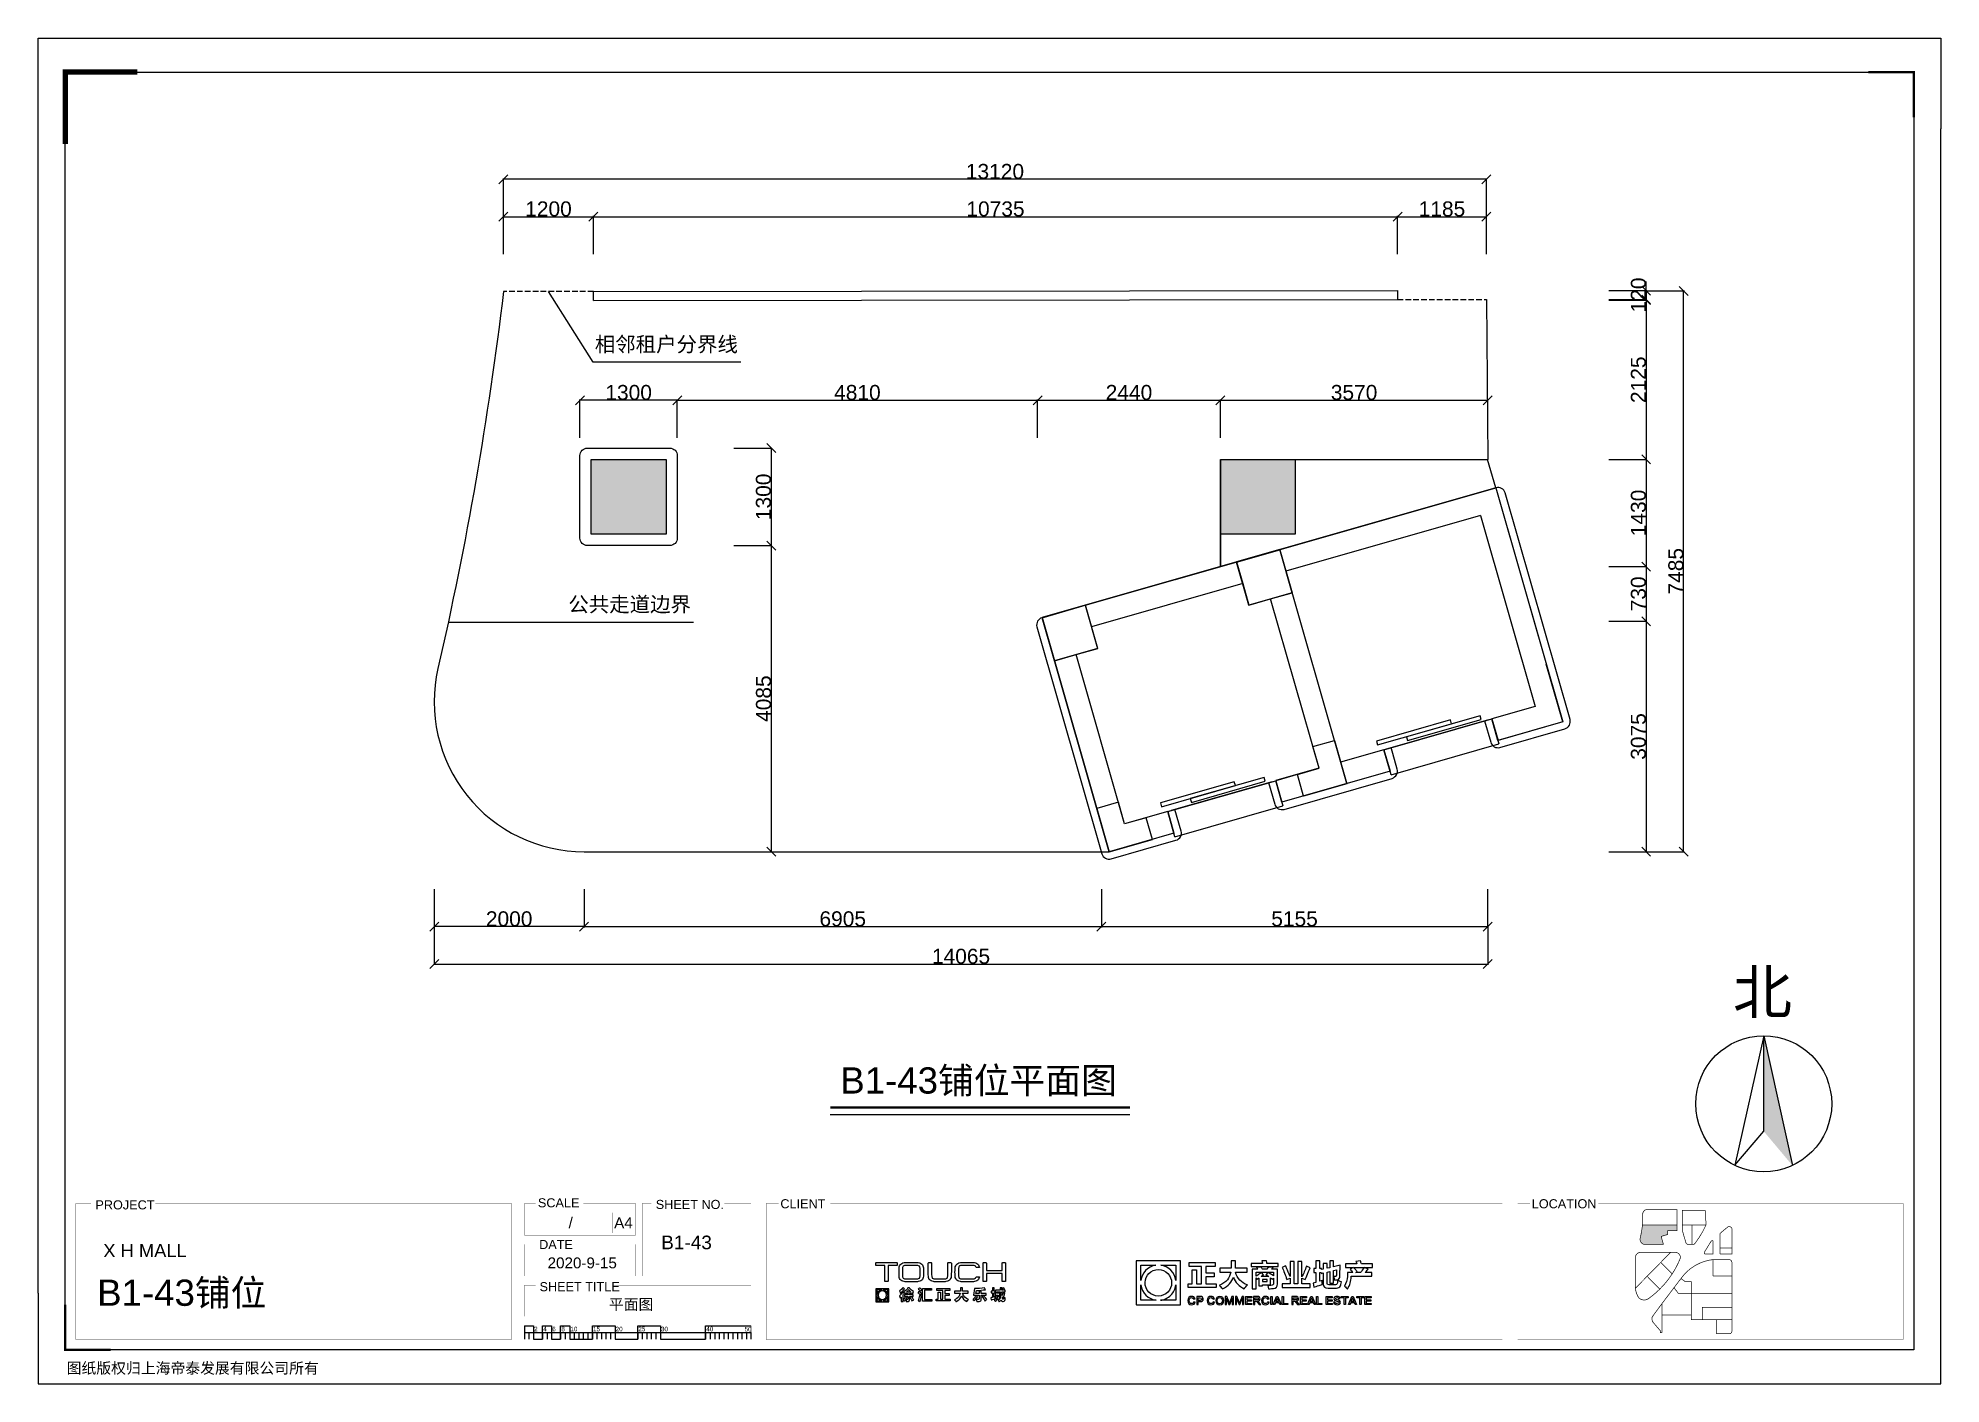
# Model space of a CAD drawing. Header units: inches. Extents: x -12201 to 13201, y -7516 to 10446.
import ezdxf
from ezdxf.enums import TextEntityAlignment as Align

# ---------------------------------------------------------------- set-up
doc = ezdxf.new("R2010")
doc.units = ezdxf.units.IN
doc.header["$MEASUREMENT"] = 0
doc.linetypes.add('DASH', pattern=[0.35, 0.25, -0.1])
for name, color, linetype in [('D-地面拼花造型', 143, 'Continuous'), ('DIM', 3, 'Continuous'), ('DIM TEXT', 7, 'Continuous'), ('F-固定矮柜', 1, 'Continuous'), ('图层 1', 7, 'Continuous'), ('建-墙体', 255, 'Continuous')]:
    doc.layers.add(name, color=color, linetype=linetype)
doc.styles.add('3F_2017.02$0$H1', font='swisscl.ttf')
doc.styles.get("Standard").update_dxf_attribs({"font": 'arial.ttf'})
doc.dimstyles.new('DIM-200MM', dxfattribs={"dimtxt": 200, "dimasz": 120, "dimexe": 10, "dimexo": 10, "dimgap": 0.7, "dimtad": 1, "dimdec": 0, "dimrnd": 5, "dimzin": 1, "dimdsep": 46, "dimtxsty": 'Standard', "dimblk": 'OBLIQUE', "dimcen": 0.5, "dimdle": 1, "dimclrd": 256, "dimclre": 256, "dimclrt": 7, "dimaunit": 1, "dimadec": 0, "dimazin": 0, "dimtfac": 1, "dimtdec": 0, "dimtix": 1, "dimtmove": 2, "dimatfit": 3, "dimfxl": 0, "dimtolj": 1, "dimtzin": 1, "dimarcsym": 0})

msp = doc.modelspace()

# ---------------------------------------------------------------- texts
for s, height, p in [('PROJECT', 120.96, (-11434.9, -5187)), ('SCALE', 120.96, (-5528.2, -5159.4)), ('SHEET NO.', 120.96, (-3954.8, -5181)), ('CLIENT', 120.96, (-2291.4, -5172)), ('LOCATION', 120.96, (7739.2, -5172)), ('A4', 145.15, (-4510.4, -5438.2)), ('DATE', 120.96, (-5511.6, -5716.2)), ('SHEET TITLE', 120.96, (-5506.2, -6278.8)), ('2', 60.5, (-5578.9, -6813.6)), ('4', 60.5, (-5457.9, -6813.6)), ('6', 60.5, (-5337, -6813.6)), ('8', 60.5, (-5216, -6813.6)), ('10', 60.48, (-5095.1, -6813.6)), ('15', 60.48, (-4792.7, -6813.6)), ('20', 60.48, (-4490.3, -6813.6)), ('25', 60.48, (-4187.9, -6813.6)), ('30', 60.48, (-3885.5, -6813.6)), ('40', 60.48, (-3280.7, -6813.6)), ('50', 60.48, (-2768.7, -6815.7)), ('图纸版权归上海帝泰发展有限公司所有', 145.152, (-11819.2, -7377.9))]:
    msp.add_text(s, height=height).set_placement(p)
at = {"attachment_point": 1}
for s, insert, char_height in [('B1-43{\\fSimSun|b0|i0|c134|p2;铺位平面图}', (-1491.5, -3291), 350), ('X H MALL', (-11329.8, -5649.4), 175)]:
    msp.add_mtext_dynamic_manual_height_columns(s, width=4765.658, gutter_width=0.7, heights=[0], dxfattribs=dict(at, insert=insert, char_height=char_height))
for tag, text, p in [('/', 'AS NOTED', (-5061.6, -5435.9)), ('2020-9-15', '2020-7-22', (-4474.1, -5973.5))]:
    msp.add_attdef(tag, text=text, height=145.15).set_placement(p, align=Align.RIGHT)
for tag, p, s, height in [('B1-43', (-3882.3, -5718.4), 'SHEET NO.', 181.44), ('B1-43铺位', (-11411.7, -6473.9), '###############', 350), ('平面图', (-4581, -6527), 'SHEET-TITLE', 145.152)]:
    msp.add_attdef(tag, p, s, height=height)
at = {"layer": 'DIM TEXT', "char_height": 200, "attachment_point": 1}
for s, insert in [('{\\fSimSun|b0|i0|c134|p2;相邻租户分界线}', (-4768.5, 6459.4)), ('{\\fSimSun|b0|i0|c134|p2;公共走道边界}', (-5121.9, 2988.5))]:
    msp.add_mtext_dynamic_manual_height_columns(s, width=10456.675, gutter_width=2, heights=[0], dxfattribs=dict(at, insert=insert))

# ---------------------------------------------------------------- blocks, each defined once
blk = doc.blocks.new('3F_2017.02$0$A$C11E260BE')
blk.add_hatch(color=256).paths.add_polyline_path([(5592, 3026), (8455, 1855), (2523, 8881)])
for p, q in [((5592, 3026), (2523, 8881)), ((2523, 8881), (8455, 1855)), ((2523, 8881), (4926, 5))]:
    blk.add_line(p, q)
at = {"ltscale": 0.1}
blk.add_line((4926, 5), (5592, 3026), dxfattribs=at)
blk.add_circle((4709, 4709), 4709)
at = {"style": '3F_2017.02$0$H1'}
blk.add_text('北', height=3000, rotation=27.74711, dxfattribs=at).set_placement((-79, 9235))
blk = doc.blocks.new('28552-03-B1-Demolished$0$_liftd')
for points in [[(-0.548, -0.602), (-0.548, -0.774), (0.241, -0.774), (0.241, -0.602), (-0.548, -0.602)], [(-0.241, -0.784), (-0.241, -0.955), (0.548, -0.955), (0.548, -0.784), (-0.241, -0.784)]]:
    blk.add_lwpolyline(points)
blk = doc.blocks.new('_Oblique')
at = {"color": 0, "linetype": 'ByBlock', "lineweight": -2}
blk.add_line((-0.5, -0.5), (0.5, 0.5), dxfattribs=at)
blk = doc.blocks.new('*D133')
at = {"layer": 'DEFPOINTS', "color": 0, "transparency": 16777216}
for p in [(5947, 7077), (5947, 6957), (9266, 6957)]:
    blk.add_point(p, dxfattribs=at)
at = {"layer": 'DIM', "lineweight": -2, "transparency": 16777216}
for p, q in [((9266, 7077), (9266, 7197)), ((8766, 7077), (9276, 7077)), ((8766, 6957), (9276, 6957)), ((9266, 7077), (9266, 6957)), ((9266, 6957), (9266, 6837))]:
    blk.add_line(p, q, dxfattribs=at)
at = {"layer": 'DIM', "lineweight": -2, "transparency": 16777216, "xscale": 120, "yscale": 120, "zscale": 120}
for p, rotation in [((9266, 7077), 270), ((9266, 6957), 90)]:
    blk.add_blockref('_Oblique', p, dxfattribs=dict(at, rotation=rotation))
at = {"layer": 'DIM', "color": 7, "transparency": 16777216, "insert": (9163, 7017), "char_height": 200, "attachment_point": 5, "rotation": 90}
blk.add_mtext('\\A1;120', dxfattribs=at)
blk = doc.blocks.new('*D134')
at = {"layer": 'DEFPOINTS', "color": 0, "transparency": 16777216}
for p in [(-9, 6949), (7150, 4823), (9266, 4823)]:
    blk.add_point(p, dxfattribs=at)
at = {"layer": 'DIM', "lineweight": -2, "transparency": 16777216}
for p, q in [((8766, 6949), (9276, 6949)), ((9266, 6950), (9266, 4822)), ((8766, 4823), (9276, 4823))]:
    blk.add_line(p, q, dxfattribs=at)
at = {"layer": 'DIM', "lineweight": -2, "transparency": 16777216, "xscale": 120, "yscale": 120, "zscale": 120}
for p, rotation in [((9266, 6949), 90), ((9266, 4823), 270)]:
    blk.add_blockref('_Oblique', p, dxfattribs=dict(at, rotation=rotation))
at = {"layer": 'DIM', "color": 7, "transparency": 16777216, "insert": (9163, 5886), "char_height": 200, "attachment_point": 5, "rotation": 90}
blk.add_mtext('\\A1;2125', dxfattribs=at)
blk = doc.blocks.new('*D135')
at = {"layer": 'DEFPOINTS', "color": 0, "transparency": 16777216}
for p in [(7150, 4823), (3583, 3393), (9266, 3393)]:
    blk.add_point(p, dxfattribs=at)
at = {"layer": 'DIM', "lineweight": -2, "transparency": 16777216}
for p, q in [((8766, 4823), (9276, 4823)), ((9266, 4824), (9266, 3392)), ((8766, 3393), (9276, 3393))]:
    blk.add_line(p, q, dxfattribs=at)
at = {"layer": 'DIM', "lineweight": -2, "transparency": 16777216, "xscale": 120, "yscale": 120, "zscale": 120}
for p, rotation in [((9266, 4823), 90), ((9266, 3393), 270)]:
    blk.add_blockref('_Oblique', p, dxfattribs=dict(at, rotation=rotation))
at = {"layer": 'DIM', "color": 7, "transparency": 16777216, "insert": (9163, 4108), "char_height": 200, "attachment_point": 5, "rotation": 90}
blk.add_mtext('\\A1;1430', dxfattribs=at)
blk = doc.blocks.new('*D136')
at = {"layer": 'DEFPOINTS', "color": 0, "transparency": 16777216}
for p in [(3583, 3393), (1142, 2663), (9266, 2663)]:
    blk.add_point(p, dxfattribs=at)
at = {"layer": 'DIM', "lineweight": -2, "transparency": 16777216}
for p, q in [((8766, 3393), (9276, 3393)), ((9266, 3394), (9266, 2662)), ((8766, 2663), (9276, 2663))]:
    blk.add_line(p, q, dxfattribs=at)
at = {"layer": 'DIM', "lineweight": -2, "transparency": 16777216, "xscale": 120, "yscale": 120, "zscale": 120}
for p, rotation in [((9266, 3393), 90), ((9266, 2663), 270)]:
    blk.add_blockref('_Oblique', p, dxfattribs=dict(at, rotation=rotation))
at = {"layer": 'DIM', "color": 7, "transparency": 16777216, "insert": (9163, 3028), "char_height": 200, "attachment_point": 5, "rotation": 90}
blk.add_mtext('\\A1;730', dxfattribs=at)
blk = doc.blocks.new('*D137')
at = {"layer": 'DEFPOINTS', "color": 0, "transparency": 16777216}
for p in [(1142, 2663), (1713, -413), (9266, -413)]:
    blk.add_point(p, dxfattribs=at)
at = {"layer": 'DIM', "lineweight": -2, "transparency": 16777216}
for p, q in [((8766, 2663), (9276, 2663)), ((9266, 2664), (9266, -414)), ((8766, -413), (9276, -413))]:
    blk.add_line(p, q, dxfattribs=at)
at = {"layer": 'DIM', "lineweight": -2, "transparency": 16777216, "xscale": 120, "yscale": 120, "zscale": 120}
for p, rotation in [((9266, 2663), 90), ((9266, -413), 270)]:
    blk.add_blockref('_Oblique', p, dxfattribs=dict(at, rotation=rotation))
at = {"layer": 'DIM', "color": 7, "transparency": 16777216, "insert": (9163, 1125), "char_height": 200, "attachment_point": 5, "rotation": 90}
blk.add_mtext('\\A1;3075', dxfattribs=at)
blk = doc.blocks.new('*D138')
at = {"layer": 'DEFPOINTS', "color": 0, "transparency": 16777216}
for p in [(-6912, 1587), (-4912, -413), (-6912, -1413)]:
    blk.add_point(p, dxfattribs=at)
at = {"layer": 'DIM', "lineweight": -2, "transparency": 16777216}
for p, q in [((-6912, -913), (-6912, -1423)), ((-4912, -913), (-4912, -1423)), ((-4911, -1413), (-6913, -1413))]:
    blk.add_line(p, q, dxfattribs=at)
at = {"layer": 'DIM', "lineweight": -2, "transparency": 16777216, "xscale": 120, "yscale": 120, "zscale": 120, "rotation": 180}
blk.add_blockref('_Oblique', (-6912, -1413), dxfattribs=at)
at = {"layer": 'DIM', "lineweight": -2, "transparency": 16777216, "xscale": 120, "yscale": 120, "zscale": 120}
blk.add_blockref('_Oblique', (-4912, -1413), dxfattribs=at)
at = {"layer": 'DIM', "color": 7, "transparency": 16777216, "insert": (-5912, -1310), "char_height": 200, "attachment_point": 5}
blk.add_mtext('\\A1;2000', dxfattribs=at)
blk = doc.blocks.new('*D139')
at = {"layer": 'DEFPOINTS', "color": 0, "transparency": 16777216}
for p in [(-4912, -413), (1994, -413), (1994, -1413)]:
    blk.add_point(p, dxfattribs=at)
at = {"layer": 'DIM', "lineweight": -2, "transparency": 16777216}
for p, q in [((-4912, -913), (-4912, -1423)), ((1994, -913), (1994, -1423)), ((-4913, -1413), (1995, -1413))]:
    blk.add_line(p, q, dxfattribs=at)
at = {"layer": 'DIM', "lineweight": -2, "transparency": 16777216, "xscale": 120, "yscale": 120, "zscale": 120, "rotation": 180}
blk.add_blockref('_Oblique', (-4912, -1413), dxfattribs=at)
at = {"layer": 'DIM', "lineweight": -2, "transparency": 16777216, "xscale": 120, "yscale": 120, "zscale": 120}
blk.add_blockref('_Oblique', (1994, -1413), dxfattribs=at)
at = {"layer": 'DIM', "color": 7, "transparency": 16777216, "insert": (-1459, -1310), "char_height": 200, "attachment_point": 5}
blk.add_mtext('\\A1;6905', dxfattribs=at)
blk = doc.blocks.new('*D140')
at = {"layer": 'DEFPOINTS', "color": 0, "transparency": 16777216}
for p in [(7150, 4823), (1994, -413), (7150, -1413)]:
    blk.add_point(p, dxfattribs=at)
at = {"layer": 'DIM', "lineweight": -2, "transparency": 16777216}
for p, q in [((1994, -913), (1994, -1423)), ((7150, -913), (7150, -1423)), ((1993, -1413), (7151, -1413))]:
    blk.add_line(p, q, dxfattribs=at)
at = {"layer": 'DIM', "lineweight": -2, "transparency": 16777216, "xscale": 120, "yscale": 120, "zscale": 120, "rotation": 180}
blk.add_blockref('_Oblique', (1994, -1413), dxfattribs=at)
at = {"layer": 'DIM', "lineweight": -2, "transparency": 16777216, "xscale": 120, "yscale": 120, "zscale": 120}
blk.add_blockref('_Oblique', (7150, -1413), dxfattribs=at)
at = {"layer": 'DIM', "color": 7, "transparency": 16777216, "insert": (4572, -1310), "char_height": 200, "attachment_point": 5}
blk.add_mtext('\\A1;5155', dxfattribs=at)
blk = doc.blocks.new('*D141')
at = {"layer": 'DEFPOINTS', "color": 0, "transparency": 16777216}
for p in [(-4787, 8062), (-5988, 7062), (-4787, 7066)]:
    blk.add_point(p, dxfattribs=at)
at = {"layer": 'DIM', "lineweight": -2, "transparency": 16777216}
for p, q in [((-5989, 8062), (-4786, 8062)), ((-5988, 7562), (-5988, 8072)), ((-4787, 7562), (-4787, 8072))]:
    blk.add_line(p, q, dxfattribs=at)
at = {"layer": 'DIM', "lineweight": -2, "transparency": 16777216, "xscale": 120, "yscale": 120, "zscale": 120, "rotation": 180}
blk.add_blockref('_Oblique', (-5988, 8062), dxfattribs=at)
at = {"layer": 'DIM', "lineweight": -2, "transparency": 16777216, "xscale": 120, "yscale": 120, "zscale": 120}
blk.add_blockref('_Oblique', (-4787, 8062), dxfattribs=at)
at = {"layer": 'DIM', "color": 7, "transparency": 16777216, "insert": (-5387, 8165), "char_height": 200, "attachment_point": 5}
blk.add_mtext('\\A1;1200', dxfattribs=at)
blk = doc.blocks.new('*D142')
at = {"layer": 'DEFPOINTS', "color": 0, "transparency": 16777216}
for p in [(5947, 8062), (-4787, 7066), (5947, 7077)]:
    blk.add_point(p, dxfattribs=at)
at = {"layer": 'DIM', "lineweight": -2, "transparency": 16777216}
for p, q in [((-4788, 8062), (5948, 8062)), ((-4787, 7562), (-4787, 8072)), ((5947, 7562), (5947, 8072))]:
    blk.add_line(p, q, dxfattribs=at)
at = {"layer": 'DIM', "lineweight": -2, "transparency": 16777216, "xscale": 120, "yscale": 120, "zscale": 120, "rotation": 180}
blk.add_blockref('_Oblique', (-4787, 8062), dxfattribs=at)
at = {"layer": 'DIM', "lineweight": -2, "transparency": 16777216, "xscale": 120, "yscale": 120, "zscale": 120}
blk.add_blockref('_Oblique', (5947, 8062), dxfattribs=at)
at = {"layer": 'DIM', "color": 7, "transparency": 16777216, "insert": (580, 8165), "char_height": 200, "attachment_point": 5}
blk.add_mtext('\\A1;10735', dxfattribs=at)
blk = doc.blocks.new('*D143')
at = {"layer": 'DEFPOINTS', "color": 0, "transparency": 16777216}
for p in [(7133, 8062), (5947, 7077), (7133, 6957)]:
    blk.add_point(p, dxfattribs=at)
at = {"layer": 'DIM', "lineweight": -2, "transparency": 16777216}
for p, q in [((5946, 8062), (7134, 8062)), ((5947, 7562), (5947, 8072)), ((7133, 7562), (7133, 8072))]:
    blk.add_line(p, q, dxfattribs=at)
at = {"layer": 'DIM', "lineweight": -2, "transparency": 16777216, "xscale": 120, "yscale": 120, "zscale": 120, "rotation": 180}
blk.add_blockref('_Oblique', (5947, 8062), dxfattribs=at)
at = {"layer": 'DIM', "lineweight": -2, "transparency": 16777216, "xscale": 120, "yscale": 120, "zscale": 120}
blk.add_blockref('_Oblique', (7133, 8062), dxfattribs=at)
at = {"layer": 'DIM', "color": 7, "transparency": 16777216, "insert": (6540, 8165), "char_height": 200, "attachment_point": 5}
blk.add_mtext('\\A1;1185', dxfattribs=at)
blk = doc.blocks.new('*D144')
at = {"layer": 'DEFPOINTS', "color": 0, "transparency": 16777216}
for p in [(-5988, 8562), (-5988, 7062), (7133, 6957)]:
    blk.add_point(p, dxfattribs=at)
at = {"layer": 'DIM', "lineweight": -2, "transparency": 16777216}
for p, q in [((7134, 8562), (-5989, 8562)), ((-5988, 8062), (-5988, 8572)), ((7133, 8062), (7133, 8572))]:
    blk.add_line(p, q, dxfattribs=at)
at = {"layer": 'DIM', "lineweight": -2, "transparency": 16777216, "xscale": 120, "yscale": 120, "zscale": 120, "rotation": 180}
blk.add_blockref('_Oblique', (-5988, 8562), dxfattribs=at)
at = {"layer": 'DIM', "lineweight": -2, "transparency": 16777216, "xscale": 120, "yscale": 120, "zscale": 120}
blk.add_blockref('_Oblique', (7133, 8562), dxfattribs=at)
at = {"layer": 'DIM', "color": 7, "transparency": 16777216, "insert": (573, 8665), "char_height": 200, "attachment_point": 5}
blk.add_mtext('\\A1;13120', dxfattribs=at)
blk = doc.blocks.new('*D145')
at = {"layer": 'DEFPOINTS', "color": 0, "transparency": 16777216}
for p in [(2722, 7072), (9766, 7072), (1476, -413)]:
    blk.add_point(p, dxfattribs=at)
at = {"layer": 'DIM', "lineweight": -2, "transparency": 16777216}
for p, q in [((9266, 7072), (9776, 7072)), ((9766, -414), (9766, 7073)), ((9266, -413), (9776, -413))]:
    blk.add_line(p, q, dxfattribs=at)
at = {"layer": 'DIM', "lineweight": -2, "transparency": 16777216, "xscale": 120, "yscale": 120, "zscale": 120}
for p, rotation in [((9766, 7072), 90), ((9766, -413), 270)]:
    blk.add_blockref('_Oblique', p, dxfattribs=dict(at, rotation=rotation))
at = {"layer": 'DIM', "color": 7, "transparency": 16777216, "insert": (9663, 3330), "char_height": 200, "attachment_point": 5, "rotation": 90}
blk.add_mtext('\\A1;7485', dxfattribs=at)
blk = doc.blocks.new('*D146')
at = {"layer": 'DEFPOINTS', "color": 0, "transparency": 16777216}
for p in [(7152, 4823), (-6912, 1587), (7152, -1913)]:
    blk.add_point(p, dxfattribs=at)
at = {"layer": 'DIM', "lineweight": -2, "transparency": 16777216}
for p, q in [((-6912, -1413), (-6912, -1923)), ((7152, -1413), (7152, -1923)), ((-6913, -1913), (7153, -1913))]:
    blk.add_line(p, q, dxfattribs=at)
at = {"layer": 'DIM', "lineweight": -2, "transparency": 16777216, "xscale": 120, "yscale": 120, "zscale": 120, "rotation": 180}
blk.add_blockref('_Oblique', (-6912, -1913), dxfattribs=at)
at = {"layer": 'DIM', "lineweight": -2, "transparency": 16777216, "xscale": 120, "yscale": 120, "zscale": 120}
blk.add_blockref('_Oblique', (7152, -1913), dxfattribs=at)
at = {"layer": 'DIM', "color": 7, "transparency": 16777216, "insert": (120, -1810), "char_height": 200, "attachment_point": 5}
blk.add_mtext('\\A1;14065', dxfattribs=at)
blk = doc.blocks.new('*D147')
at = {"layer": 'DEFPOINTS', "color": 0, "transparency": 16777216}
for p in [(3583, 5612), (3583, 3393), (1142, 2663)]:
    blk.add_point(p, dxfattribs=at)
at = {"layer": 'DIM', "lineweight": -2, "transparency": 16777216}
for p, q in [((1141, 5612), (3584, 5612)), ((1142, 5112), (1142, 5622)), ((3583, 5112), (3583, 5622))]:
    blk.add_line(p, q, dxfattribs=at)
at = {"layer": 'DIM', "lineweight": -2, "transparency": 16777216, "xscale": 120, "yscale": 120, "zscale": 120, "rotation": 180}
blk.add_blockref('_Oblique', (1142, 5612), dxfattribs=at)
at = {"layer": 'DIM', "lineweight": -2, "transparency": 16777216, "xscale": 120, "yscale": 120, "zscale": 120}
blk.add_blockref('_Oblique', (3583, 5612), dxfattribs=at)
at = {"layer": 'DIM', "color": 7, "transparency": 16777216, "insert": (2362, 5715), "char_height": 200, "attachment_point": 5}
blk.add_mtext('\\A1;2440', dxfattribs=at)
blk = doc.blocks.new('*D148')
at = {"layer": 'DEFPOINTS', "color": 0, "transparency": 16777216}
for p in [(7152, 5612), (7152, 4855), (3583, 4823)]:
    blk.add_point(p, dxfattribs=at)
at = {"layer": 'DIM', "lineweight": -2, "transparency": 16777216}
for p, q in [((3582, 5612), (7153, 5612)), ((3583, 5112), (3583, 5622)), ((7152, 5112), (7152, 5622))]:
    blk.add_line(p, q, dxfattribs=at)
at = {"layer": 'DIM', "lineweight": -2, "transparency": 16777216, "xscale": 120, "yscale": 120, "zscale": 120, "rotation": 180}
blk.add_blockref('_Oblique', (3583, 5612), dxfattribs=at)
at = {"layer": 'DIM', "lineweight": -2, "transparency": 16777216, "xscale": 120, "yscale": 120, "zscale": 120}
blk.add_blockref('_Oblique', (7152, 5612), dxfattribs=at)
at = {"layer": 'DIM', "color": 7, "transparency": 16777216, "insert": (5367, 5715), "char_height": 200, "attachment_point": 5}
blk.add_mtext('\\A1;3570', dxfattribs=at)
blk = doc.blocks.new('*D149')
at = {"layer": 'DEFPOINTS', "color": 0, "transparency": 16777216}
for p in [(1142, 5612), (-3667, 4323), (1142, 2663)]:
    blk.add_point(p, dxfattribs=at)
at = {"layer": 'DIM', "lineweight": -2, "transparency": 16777216}
for p, q in [((-3668, 5612), (1143, 5612)), ((-3667, 5112), (-3667, 5622)), ((1142, 5112), (1142, 5622))]:
    blk.add_line(p, q, dxfattribs=at)
at = {"layer": 'DIM', "lineweight": -2, "transparency": 16777216, "xscale": 120, "yscale": 120, "zscale": 120, "rotation": 180}
blk.add_blockref('_Oblique', (-3667, 5612), dxfattribs=at)
at = {"layer": 'DIM', "lineweight": -2, "transparency": 16777216, "xscale": 120, "yscale": 120, "zscale": 120}
blk.add_blockref('_Oblique', (1142, 5612), dxfattribs=at)
at = {"layer": 'DIM', "color": 7, "transparency": 16777216, "insert": (-1263, 5715), "char_height": 200, "attachment_point": 5}
blk.add_mtext('\\A1;4810', dxfattribs=at)
blk = doc.blocks.new('*D150')
at = {"layer": 'DEFPOINTS', "color": 0, "transparency": 16777216}
for p in [(-4967, 5612), (-4967, 4323), (-3667, 4323)]:
    blk.add_point(p, dxfattribs=at)
at = {"layer": 'DIM', "lineweight": -2, "transparency": 16777216}
for p, q in [((-3666, 5612), (-4968, 5612)), ((-4967, 5112), (-4967, 5622)), ((-3667, 5112), (-3667, 5622))]:
    blk.add_line(p, q, dxfattribs=at)
at = {"layer": 'DIM', "lineweight": -2, "transparency": 16777216, "xscale": 120, "yscale": 120, "zscale": 120, "rotation": 180}
blk.add_blockref('_Oblique', (-4967, 5612), dxfattribs=at)
at = {"layer": 'DIM', "lineweight": -2, "transparency": 16777216, "xscale": 120, "yscale": 120, "zscale": 120}
blk.add_blockref('_Oblique', (-3667, 5612), dxfattribs=at)
at = {"layer": 'DIM', "color": 7, "transparency": 16777216, "insert": (-4317, 5715), "char_height": 200, "attachment_point": 5}
blk.add_mtext('\\A1;1300', dxfattribs=at)
blk = doc.blocks.new('*D151')
at = {"layer": 'DEFPOINTS', "color": 0, "transparency": 16777216}
for p in [(-4094, 3673), (-4094, -413), (-2414, -413)]:
    blk.add_point(p, dxfattribs=at)
at = {"layer": 'DIM', "lineweight": -2, "transparency": 16777216}
for p, q in [((-2914, 3673), (-2404, 3673)), ((-2414, 3674), (-2414, -414)), ((-2914, -413), (-2404, -413))]:
    blk.add_line(p, q, dxfattribs=at)
at = {"layer": 'DIM', "lineweight": -2, "transparency": 16777216, "xscale": 120, "yscale": 120, "zscale": 120}
for p, rotation in [((-2414, 3673), 90), ((-2414, -413), 270)]:
    blk.add_blockref('_Oblique', p, dxfattribs=dict(at, rotation=rotation))
at = {"layer": 'DIM', "color": 7, "transparency": 16777216, "insert": (-2516, 1630), "char_height": 200, "attachment_point": 5, "rotation": 90}
blk.add_mtext('\\A1;4085', dxfattribs=at)
blk = doc.blocks.new('*D152')
at = {"layer": 'DEFPOINTS', "color": 0, "transparency": 16777216}
for p in [(-4115, 4973), (-4094, 3673), (-2414, 3673)]:
    blk.add_point(p, dxfattribs=at)
at = {"layer": 'DIM', "lineweight": -2, "transparency": 16777216}
for p, q in [((-2914, 4973), (-2404, 4973)), ((-2414, 4974), (-2414, 3672)), ((-2914, 3673), (-2404, 3673))]:
    blk.add_line(p, q, dxfattribs=at)
at = {"layer": 'DIM', "lineweight": -2, "transparency": 16777216, "xscale": 120, "yscale": 120, "zscale": 120}
for p, rotation in [((-2414, 4973), 90), ((-2414, 3673), 270)]:
    blk.add_blockref('_Oblique', p, dxfattribs=dict(at, rotation=rotation))
at = {"layer": 'DIM', "color": 7, "transparency": 16777216, "insert": (-2517, 4323), "char_height": 200, "attachment_point": 5, "rotation": 90}
blk.add_mtext('\\A1;1300', dxfattribs=at)
blk = doc.blocks.new('block 47')
at = {"layer": '图层 1', "lineweight": 0}
for points in [[(122.06, -57.89), (122.06, -56.7), (123.44, -56.7), (123.44, -52.04), (124.83, -52.04), (124.83, -56.7), (126.49, -56.7), (126.49, -51.01), (122.45, -51.01), (122.45, -49.7), (130.99, -49.7), (130.99, -51.01), (127.87, -51.01), (127.87, -53.06), (130.64, -53.06), (130.64, -54.37), (127.87, -54.37), (127.87, -56.7), (131.31, -56.7), (131.31, -57.89), (122.06, -57.89)], [(146.62, -55.95), (148.08, -55.95), (148.08, -55.2), (146.62, -55.2), (146.62, -55.95)]]:
    blk.add_lwpolyline(points, dxfattribs=at)
for points, knots in [([(132.5, -52.83), (132.5, -52.83), (132.5, -51.52), (132.5, -51.52), (132.5, -51.52), (136.22, -51.52), (136.22, -51.52), (136.27, -50.84), (136.3, -50.05), (136.3, -49.15), (136.3, -49.15), (137.72, -49.15), (137.72, -49.15), (137.72, -49.44), (137.71, -49.84), (137.68, -50.34), (137.68, -50.89), (137.67, -51.29), (137.64, -51.52), (137.64, -51.52), (141.51, -51.52), (141.51, -51.52), (141.51, -51.52), (141.51, -52.83), (141.51, -52.83), (141.51, -52.83), (137.72, -52.83), (137.72, -52.83), (138.27, -54.94), (139.59, -56.35), (141.67, -57.06), (141.2, -57.5), (140.83, -57.91), (140.57, -58.28), (138.83, -57.47), (137.64, -56.2), (137.01, -54.49), (136.48, -56.1), (135.28, -57.37), (133.41, -58.32), (133.38, -58.3), (133.33, -58.23), (133.25, -58.12), (132.91, -57.73), (132.61, -57.43), (132.34, -57.22), (134.64, -56.19), (135.89, -54.72), (136.1, -52.83), (136.1, -52.83), (132.5, -52.83), (132.5, -52.83)], [0, 0, 0, 0, 1, 1, 1, 2, 2, 2, 3, 3, 3, 4, 4, 4, 5, 5, 5, 6, 6, 6, 7, 7, 7, 8, 8, 8, 9, 9, 9, 10, 10, 10, 11, 11, 11, 12, 12, 12, 13, 13, 13, 14, 14, 14, 15, 15, 15, 16, 16, 16, 17, 17, 17, 17]), ([(142.86, -50.97), (142.86, -50.97), (142.86, -49.94), (142.86, -49.94), (142.86, -49.94), (146.58, -49.94), (146.58, -49.94), (146.58, -49.91), (146.57, -49.86), (146.54, -49.78), (146.49, -49.62), (146.43, -49.41), (146.38, -49.15), (146.38, -49.15), (147.96, -49.11), (147.96, -49.11), (147.96, -49.37), (147.99, -49.65), (148.04, -49.94), (148.04, -49.94), (151.8, -49.94), (151.8, -49.94), (151.8, -49.94), (151.8, -50.97), (151.8, -50.97), (151.8, -50.97), (142.86, -50.97), (142.86, -50.97)], [0, 0, 0, 0, 1, 1, 1, 2, 2, 2, 3, 3, 3, 4, 4, 4, 5, 5, 5, 6, 6, 6, 7, 7, 7, 8, 8, 8, 9, 9, 9, 9]), ([(155.68, -54.25), (155.68, -54.25), (155.68, -49.31), (155.68, -49.31), (155.68, -49.31), (157.06, -49.31), (157.06, -49.31), (157.06, -49.31), (157.06, -56.7), (157.06, -56.7), (157.06, -56.7), (158.25, -56.7), (158.25, -56.7), (158.25, -56.7), (158.25, -49.31), (158.25, -49.31), (158.25, -49.31), (159.59, -49.31), (159.59, -49.31), (159.59, -49.31), (159.59, -54.37), (159.59, -54.37), (160.12, -53.37), (160.62, -52.19), (161.09, -50.85), (161.09, -50.85), (162.32, -51.36), (162.32, -51.36), (162.06, -52.02), (161.59, -53.09), (160.94, -54.57), (160.8, -54.88), (160.7, -55.12), (160.62, -55.28), (160.62, -55.28), (159.59, -54.8), (159.59, -54.8), (159.59, -54.8), (159.59, -56.7), (159.59, -56.7), (159.59, -56.7), (162.32, -56.7), (162.32, -56.7), (162.32, -56.7), (162.32, -57.89), (162.32, -57.89), (162.32, -57.89), (153.03, -57.89), (153.03, -57.89), (153.03, -57.89), (153.03, -56.7), (153.03, -56.7), (153.03, -56.7), (155.68, -56.7), (155.68, -56.7), (155.68, -56.7), (155.68, -54.84), (155.68, -54.84), (155.68, -54.84), (154.61, -55.28), (154.61, -55.28), (154.11, -53.8), (153.59, -52.46), (153.07, -51.25), (153.07, -51.25), (154.21, -50.73), (154.21, -50.73), (154.29, -50.94), (154.43, -51.27), (154.61, -51.72), (154.87, -52.3), (155.23, -53.14), (155.68, -54.25)], [0, 0, 0, 0, 1, 1, 1, 2, 2, 2, 3, 3, 3, 4, 4, 4, 5, 5, 5, 6, 6, 6, 7, 7, 7, 8, 8, 8, 9, 9, 9, 10, 10, 10, 11, 11, 11, 12, 12, 12, 13, 13, 13, 14, 14, 14, 15, 15, 15, 16, 16, 16, 17, 17, 17, 18, 18, 18, 19, 19, 19, 20, 20, 20, 21, 21, 21, 22, 22, 22, 23, 23, 23, 24, 24, 24, 24]), ([(168.73, -51.36), (168.73, -51.36), (168.73, -49.11), (168.73, -49.11), (168.73, -49.11), (169.99, -49.11), (169.99, -49.11), (169.99, -49.11), (169.99, -51.05), (169.99, -51.05), (169.99, -51.05), (172.17, -50.57), (172.17, -50.57), (172.17, -51.07), (172.15, -51.72), (172.13, -52.51), (172.1, -53.01), (172.09, -53.54), (172.09, -54.09), (172.06, -54.8), (171.81, -55.23), (171.34, -55.36), (171.02, -55.38), (170.69, -55.42), (170.35, -55.48), (170.27, -55.05), (170.16, -54.65), (170.03, -54.25), (170.27, -54.25), (170.47, -54.25), (170.63, -54.25), (170.84, -54.22), (170.94, -54.09), (170.94, -53.85), (170.97, -53.46), (170.98, -52.85), (170.98, -52.04), (170.98, -52.04), (169.99, -52.27), (169.99, -52.27), (169.99, -52.27), (169.99, -56.5), (169.99, -56.5), (169.99, -56.5), (168.73, -56.5), (168.73, -56.5), (168.73, -56.5), (168.73, -52.59), (168.73, -52.59), (168.73, -52.59), (167.86, -52.79), (167.86, -52.79), (167.86, -52.79), (167.86, -56.54), (167.86, -56.54), (167.88, -56.86), (168.1, -57.03), (168.49, -57.06), (168.49, -57.06), (170.31, -57.06), (170.31, -57.06), (170.86, -57.06), (171.17, -56.91), (171.22, -56.62), (171.3, -56.28), (171.35, -55.91), (171.38, -55.52), (171.59, -55.62), (171.86, -55.74), (172.21, -55.87), (172.42, -55.95), (172.58, -56.02), (172.68, -56.07), (172.52, -56.7), (172.39, -57.12), (172.29, -57.33), (172.05, -57.83), (171.61, -58.08), (170.98, -58.08), (170.98, -58.08), (168.21, -58.08), (168.21, -58.08), (167.16, -58.08), (166.62, -57.62), (166.59, -56.7), (166.59, -56.7), (166.59, -53.1), (166.59, -53.1), (166.59, -53.1), (166, -53.26), (166, -53.26), (166, -53.26), (165.92, -52.95), (165.92, -52.95), (165.92, -52.95), (165.49, -52.95), (165.49, -52.95), (165.49, -52.95), (165.49, -55.79), (165.49, -55.79), (165.78, -55.71), (166.05, -55.63), (166.32, -55.55), (166.29, -55.82), (166.29, -56.25), (166.32, -56.86), (166.08, -56.94), (165.74, -57.06), (165.29, -57.22), (164.52, -57.43), (163.94, -57.61), (163.55, -57.77), (163.55, -57.77), (163.31, -56.42), (163.31, -56.42), (163.63, -56.35), (163.93, -56.27), (164.22, -56.19), (164.22, -56.19), (164.22, -52.95), (164.22, -52.95), (164.22, -52.95), (163.51, -52.95), (163.51, -52.95), (163.51, -52.95), (163.51, -51.64), (163.51, -51.64), (163.51, -51.64), (164.22, -51.64), (164.22, -51.64), (164.22, -51.64), (164.22, -49.11), (164.22, -49.11), (164.22, -49.11), (165.49, -49.11), (165.49, -49.11), (165.49, -49.11), (165.49, -51.64), (165.49, -51.64), (165.49, -51.64), (166.04, -51.64), (166.04, -51.64), (166.04, -51.64), (166.04, -52), (166.04, -52), (166.04, -52), (166.59, -51.84), (166.59, -51.84), (166.59, -51.84), (166.59, -49.94), (166.59, -49.94), (166.59, -49.94), (167.86, -49.94), (167.86, -49.94), (167.86, -49.94), (167.86, -51.56), (167.86, -51.56), (167.86, -51.56), (168.73, -51.36), (168.73, -51.36)], [0, 0, 0, 0, 1, 1, 1, 2, 2, 2, 3, 3, 3, 4, 4, 4, 5, 5, 5, 6, 6, 6, 7, 7, 7, 8, 8, 8, 9, 9, 9, 10, 10, 10, 11, 11, 11, 12, 12, 12, 13, 13, 13, 14, 14, 14, 15, 15, 15, 16, 16, 16, 17, 17, 17, 18, 18, 18, 19, 19, 19, 20, 20, 20, 21, 21, 21, 22, 22, 22, 23, 23, 23, 24, 24, 24, 25, 25, 25, 26, 26, 26, 27, 27, 27, 28, 28, 28, 29, 29, 29, 30, 30, 30, 31, 31, 31, 32, 32, 32, 33, 33, 33, 34, 34, 34, 35, 35, 35, 36, 36, 36, 37, 37, 37, 38, 38, 38, 39, 39, 39, 40, 40, 40, 41, 41, 41, 42, 42, 42, 43, 43, 43, 44, 44, 44, 45, 45, 45, 46, 46, 46, 47, 47, 47, 48, 48, 48, 49, 49, 49, 50, 50, 50, 51, 51, 51, 52, 52, 52, 53, 53, 53, 53]), ([(174.58, -54.25), (174.58, -54.25), (174.58, -52.99), (174.58, -52.99), (174.58, -52.99), (176.4, -52.99), (176.4, -52.99), (176.38, -52.96), (176.34, -52.92), (176.28, -52.87), (176.1, -52.63), (175.82, -52.3), (175.45, -51.88), (175.45, -51.88), (176.44, -51.29), (176.44, -51.29), (176.44, -51.29), (173.95, -51.29), (173.95, -51.29), (173.95, -51.29), (173.95, -50.1), (173.95, -50.1), (173.95, -50.1), (177.71, -50.1), (177.71, -50.1), (177.68, -50.02), (177.64, -49.9), (177.59, -49.74), (177.51, -49.53), (177.44, -49.39), (177.39, -49.31), (177.39, -49.31), (178.89, -49.07), (178.89, -49.07), (178.97, -49.47), (179.06, -49.81), (179.17, -50.1), (179.17, -50.1), (182.81, -50.1), (182.81, -50.1), (182.81, -50.1), (182.81, -51.29), (182.81, -51.29), (182.81, -51.29), (180.2, -51.29), (180.2, -51.29), (180.2, -51.29), (181.42, -51.88), (181.42, -51.88), (181.03, -52.35), (180.7, -52.72), (180.43, -52.99), (180.43, -52.99), (182.65, -52.99), (182.65, -52.99), (182.65, -52.99), (182.65, -54.17), (182.65, -54.17), (182.65, -54.17), (175.81, -54.17), (175.81, -54.17), (175.81, -54.17), (175.81, -54.41), (175.81, -54.41), (175.81, -55.75), (175.4, -57.08), (174.58, -58.4), (174.35, -58.14), (174.02, -57.81), (173.6, -57.41), (174.2, -56.41), (174.53, -55.36), (174.58, -54.25)], [0, 0, 0, 0, 1, 1, 1, 2, 2, 2, 3, 3, 3, 4, 4, 4, 5, 5, 5, 6, 6, 6, 7, 7, 7, 8, 8, 8, 9, 9, 9, 10, 10, 10, 11, 11, 11, 12, 12, 12, 13, 13, 13, 14, 14, 14, 15, 15, 15, 16, 16, 16, 17, 17, 17, 18, 18, 18, 19, 19, 19, 20, 20, 20, 21, 21, 21, 22, 22, 22, 23, 23, 23, 24, 24, 24, 24]), ([(143.22, -58.28), (143.22, -58.28), (143.22, -51.84), (143.22, -51.84), (143.22, -51.84), (145.08, -51.84), (145.08, -51.84), (145.02, -51.76), (144.95, -51.65), (144.84, -51.52), (144.71, -51.36), (144.62, -51.26), (144.56, -51.21), (144.56, -51.21), (146.11, -51.21), (146.11, -51.21), (146.16, -51.26), (146.24, -51.36), (146.34, -51.52), (146.45, -51.65), (146.53, -51.76), (146.58, -51.84), (146.58, -51.84), (148.08, -51.84), (148.08, -51.84), (148.13, -51.79), (148.2, -51.69), (148.28, -51.56), (148.38, -51.46), (148.5, -51.34), (148.64, -51.21), (148.64, -51.21), (150.14, -51.21), (150.14, -51.21), (149.95, -51.44), (149.76, -51.65), (149.54, -51.84), (149.54, -51.84), (151.48, -51.84), (151.48, -51.84), (151.48, -51.84), (151.48, -56.7), (151.48, -56.7), (151.48, -57.62), (151.06, -58.12), (150.22, -58.2), (149.87, -58.26), (149.32, -58.28), (148.56, -58.28), (148.48, -57.75), (148.4, -57.39), (148.32, -57.18), (148.53, -57.2), (148.89, -57.22), (149.39, -57.22), (149.94, -57.22), (150.22, -56.95), (150.22, -56.42), (150.22, -56.42), (150.22, -54.76), (150.22, -54.76), (150.22, -54.76), (149.94, -55.12), (149.94, -55.12), (149.7, -54.96), (149.47, -54.8), (149.23, -54.65), (149.23, -54.65), (149.23, -56.98), (149.23, -56.98), (149.23, -56.98), (146.62, -56.98), (146.62, -56.98), (146.62, -56.98), (146.62, -57.37), (146.62, -57.37), (146.62, -57.37), (145.43, -57.37), (145.43, -57.37), (145.43, -57.37), (145.43, -54.76), (145.43, -54.76), (145.38, -54.82), (145.29, -54.88), (145.16, -54.96), (145.02, -55.07), (144.92, -55.15), (144.84, -55.2), (144.81, -55.15), (144.73, -55.03), (144.6, -54.84), (144.73, -55), (144.7, -54.95), (144.48, -54.69), (144.48, -54.69), (144.48, -58.28), (144.48, -58.28), (144.48, -58.28), (143.22, -58.28), (143.22, -58.28)], [0, 0, 0, 0, 1, 1, 1, 2, 2, 2, 3, 3, 3, 4, 4, 4, 5, 5, 5, 6, 6, 6, 7, 7, 7, 8, 8, 8, 9, 9, 9, 10, 10, 10, 11, 11, 11, 12, 12, 12, 13, 13, 13, 14, 14, 14, 15, 15, 15, 16, 16, 16, 17, 17, 17, 18, 18, 18, 19, 19, 19, 20, 20, 20, 21, 21, 21, 22, 22, 22, 23, 23, 23, 24, 24, 24, 25, 25, 25, 26, 26, 26, 27, 27, 27, 28, 28, 28, 29, 29, 29, 30, 30, 30, 31, 31, 31, 32, 32, 32, 33, 33, 33, 33]), ([(146.26, -52.91), (146.26, -52.91), (146.94, -53.66), (146.94, -53.66), (146.7, -53.87), (146.45, -54.05), (146.18, -54.21), (146.18, -54.21), (148.64, -54.21), (148.64, -54.21), (148.48, -54.13), (148.27, -54), (148, -53.82), (147.87, -53.74), (147.78, -53.68), (147.73, -53.66), (147.73, -53.66), (148.36, -52.95), (148.36, -52.95), (148.99, -53.29), (149.61, -53.66), (150.22, -54.05), (150.22, -54.05), (150.22, -52.87), (150.22, -52.87), (150.22, -52.87), (144.48, -52.87), (144.48, -52.87), (144.48, -52.87), (144.48, -54.17), (144.48, -54.17), (144.8, -53.96), (145.24, -53.66), (145.79, -53.26), (146, -53.1), (146.16, -52.99), (146.26, -52.91)], [0, 0, 0, 0, 1, 1, 1, 2, 2, 2, 3, 3, 3, 4, 4, 4, 5, 5, 5, 6, 6, 6, 7, 7, 7, 8, 8, 8, 9, 9, 9, 10, 10, 10, 11, 11, 11, 12, 12, 12, 12]), ([(177.83, -52.71), (177.83, -52.71), (177.35, -52.99), (177.35, -52.99), (177.35, -52.99), (178.89, -52.99), (178.89, -52.99), (179.29, -52.48), (179.68, -51.92), (180.08, -51.29), (180.08, -51.29), (176.64, -51.29), (176.64, -51.29), (176.74, -51.39), (176.9, -51.58), (177.11, -51.84), (177.4, -52.21), (177.64, -52.5), (177.83, -52.71)], [0, 0, 0, 0, 1, 1, 1, 2, 2, 2, 3, 3, 3, 4, 4, 4, 5, 5, 5, 6, 6, 6, 6])]:
    blk.add_open_spline(points, degree=3, knots=knots, dxfattribs=at)
blk = doc.blocks.new('block 48')
at = {"layer": '图层 1', "lineweight": 0}
for points in [[(141.43, -63.17), (143.09, -63.17), (143.09, -63.54), (140.99, -63.54), (140.99, -60.84), (143.02, -60.84), (143.02, -61.25), (141.43, -61.25), (141.43, -61.96), (142.93, -61.96), (142.93, -62.35), (141.43, -62.35), (141.43, -63.17)], [(149.29, -60.86), (149.73, -60.86), (149.73, -63.54), (149.29, -63.54), (149.29, -60.86)], [(152.3, -63.54), (152.05, -62.89), (150.84, -62.89), (150.57, -63.54), (150.1, -63.54), (151.23, -60.84), (151.66, -60.84), (152.78, -63.54), (152.3, -63.54)], [(153.09, -60.86), (153.54, -60.86), (153.54, -63.17), (154.89, -63.17), (154.89, -63.54), (153.09, -63.54), (153.09, -60.86)], [(159.52, -63.17), (161.18, -63.17), (161.18, -63.54), (159.08, -63.54), (159.08, -60.84), (161.12, -60.84), (161.12, -61.25), (159.52, -61.25), (159.52, -61.96), (161.03, -61.96), (161.03, -62.35), (159.52, -62.35), (159.52, -63.17)], [(163.61, -63.54), (163.35, -62.89), (162.15, -62.89), (161.87, -63.54), (161.41, -63.54), (162.54, -60.84), (162.96, -60.84), (164.09, -63.54), (163.61, -63.54)], [(164.4, -60.86), (164.85, -60.86), (164.85, -63.17), (166.2, -63.17), (166.2, -63.54), (164.4, -63.54), (164.4, -60.86)], [(168, -63.17), (169.66, -63.17), (169.66, -63.54), (167.56, -63.54), (167.56, -60.84), (169.59, -60.84), (169.59, -61.25), (168, -61.25), (168, -61.96), (169.5, -61.96), (169.5, -62.35), (168, -62.35), (168, -63.17)], [(174.81, -61.25), (173.91, -61.25), (173.91, -63.54), (173.47, -63.54), (173.47, -61.25), (172.56, -61.25), (172.56, -60.86), (174.81, -60.86), (174.81, -61.25)], [(177.12, -63.54), (176.86, -62.89), (175.65, -62.89), (175.38, -63.54), (174.91, -63.54), (176.04, -60.84), (176.47, -60.84), (177.6, -63.54), (177.12, -63.54)], [(179.95, -61.25), (179.06, -61.25), (179.06, -63.54), (178.62, -63.54), (178.62, -61.25), (177.71, -61.25), (177.71, -60.86), (179.95, -60.86), (179.95, -61.25)], [(180.77, -63.17), (182.43, -63.17), (182.43, -63.54), (180.33, -63.54), (180.33, -60.84), (182.37, -60.84), (182.37, -61.25), (180.77, -61.25), (180.77, -61.96), (182.28, -61.96), (182.28, -62.35), (180.77, -62.35), (180.77, -63.17)]]:
    blk.add_lwpolyline(points, dxfattribs=at)
for points, knots in [([(124.4, -61.6), (124.4, -61.6), (123.93, -61.73), (123.93, -61.73), (123.81, -61.4), (123.58, -61.23), (123.25, -61.21), (122.74, -61.23), (122.47, -61.57), (122.44, -62.21), (122.45, -62.86), (122.71, -63.19), (123.22, -63.21), (123.63, -63.22), (123.88, -63), (123.97, -62.57), (123.97, -62.57), (124.45, -62.69), (124.45, -62.69), (124.3, -63.29), (123.89, -63.59), (123.23, -63.58), (122.41, -63.57), (121.99, -63.11), (121.97, -62.21), (121.99, -61.3), (122.42, -60.83), (123.27, -60.81), (123.81, -60.81), (124.19, -61.08), (124.4, -61.6)], [0, 0, 0, 0, 1, 1, 1, 2, 2, 2, 3, 3, 3, 4, 4, 4, 5, 5, 5, 6, 6, 6, 7, 7, 7, 8, 8, 8, 9, 9, 9, 10, 10, 10, 10]), ([(126.08, -62.51), (126.08, -62.51), (125.35, -62.51), (125.35, -62.51), (125.35, -62.51), (125.35, -63.54), (125.35, -63.54), (125.35, -63.54), (124.9, -63.54), (124.9, -63.54), (124.9, -63.54), (124.9, -60.84), (124.9, -60.84), (124.9, -60.84), (126.1, -60.84), (126.1, -60.84), (126.69, -60.87), (127.01, -61.14), (127.05, -61.66), (127.04, -62.22), (126.72, -62.5), (126.08, -62.51)], [0, 0, 0, 0, 1, 1, 1, 2, 2, 2, 3, 3, 3, 4, 4, 4, 5, 5, 5, 6, 6, 6, 7, 7, 7, 7]), ([(126.04, -61.25), (126.04, -61.25), (125.35, -61.25), (125.35, -61.25), (125.35, -61.25), (125.35, -62.12), (125.35, -62.12), (125.35, -62.12), (126.04, -62.12), (126.04, -62.12), (126.41, -62.12), (126.6, -61.97), (126.6, -61.66), (126.58, -61.39), (126.39, -61.26), (126.04, -61.25)], [0, 0, 0, 0, 1, 1, 1, 2, 2, 2, 3, 3, 3, 4, 4, 4, 5, 5, 5, 5]), ([(130.77, -61.6), (130.77, -61.6), (130.3, -61.73), (130.3, -61.73), (130.18, -61.4), (129.95, -61.23), (129.62, -61.21), (129.11, -61.23), (128.84, -61.57), (128.81, -62.21), (128.82, -62.86), (129.08, -63.19), (129.59, -63.21), (130, -63.22), (130.25, -63), (130.34, -62.57), (130.34, -62.57), (130.82, -62.69), (130.82, -62.69), (130.67, -63.29), (130.26, -63.59), (129.6, -63.58), (128.78, -63.57), (128.36, -63.11), (128.34, -62.21), (128.36, -61.3), (128.79, -60.83), (129.64, -60.81), (130.18, -60.81), (130.55, -61.08), (130.77, -61.6)], [0, 0, 0, 0, 1, 1, 1, 2, 2, 2, 3, 3, 3, 4, 4, 4, 5, 5, 5, 6, 6, 6, 7, 7, 7, 8, 8, 8, 9, 9, 9, 10, 10, 10, 10]), ([(132.51, -60.81), (133.34, -60.86), (133.78, -61.32), (133.84, -62.19), (133.81, -63.09), (133.36, -63.56), (132.49, -63.58), (131.64, -63.54), (131.2, -63.08), (131.16, -62.21), (131.21, -61.32), (131.66, -60.85), (132.51, -60.81)], [0, 0, 0, 0, 1, 1, 1, 2, 2, 2, 3, 3, 3, 4, 4, 4, 4]), ([(132.47, -63.22), (133.05, -63.19), (133.35, -62.86), (133.37, -62.21), (133.33, -61.58), (133.04, -61.25), (132.5, -61.19), (131.95, -61.24), (131.65, -61.58), (131.62, -62.21), (131.64, -62.84), (131.93, -63.18), (132.47, -63.22)], [0, 0, 0, 0, 1, 1, 1, 2, 2, 2, 3, 3, 3, 4, 4, 4, 4]), ([(136.5, -60.86), (136.5, -60.86), (137.03, -60.86), (137.03, -60.86), (137.03, -60.86), (137.03, -63.54), (137.03, -63.54), (137.03, -63.54), (136.62, -63.54), (136.62, -63.54), (136.62, -63.54), (136.62, -61.95), (136.62, -61.95), (136.62, -61.82), (136.63, -61.62), (136.66, -61.36), (136.66, -61.36), (136.64, -61.36), (136.64, -61.36), (136.61, -61.52), (136.56, -61.67), (136.49, -61.83), (136.49, -61.83), (135.83, -63.54), (135.83, -63.54), (135.83, -63.54), (135.52, -63.54), (135.52, -63.54), (135.52, -63.54), (134.84, -61.83), (134.84, -61.83), (134.78, -61.66), (134.73, -61.5), (134.7, -61.36), (134.7, -61.36), (134.68, -61.36), (134.68, -61.36), (134.7, -61.56), (134.71, -61.76), (134.71, -61.95), (134.71, -61.95), (134.71, -63.54), (134.71, -63.54), (134.71, -63.54), (134.31, -63.54), (134.31, -63.54), (134.31, -63.54), (134.31, -60.86), (134.31, -60.86), (134.31, -60.86), (134.84, -60.86), (134.84, -60.86), (134.84, -60.86), (135.57, -62.67), (135.57, -62.67), (135.58, -62.72), (135.6, -62.79), (135.65, -62.89), (135.65, -62.94), (135.66, -62.97), (135.67, -62.99), (135.71, -62.86), (135.75, -62.76), (135.79, -62.67), (135.79, -62.67), (136.5, -60.86), (136.5, -60.86)], [0, 0, 0, 0, 1, 1, 1, 2, 2, 2, 3, 3, 3, 4, 4, 4, 5, 5, 5, 6, 6, 6, 7, 7, 7, 8, 8, 8, 9, 9, 9, 10, 10, 10, 11, 11, 11, 12, 12, 12, 13, 13, 13, 14, 14, 14, 15, 15, 15, 16, 16, 16, 17, 17, 17, 18, 18, 18, 19, 19, 19, 20, 20, 20, 21, 21, 21, 22, 22, 22, 22]), ([(139.84, -60.86), (139.84, -60.86), (140.37, -60.86), (140.37, -60.86), (140.37, -60.86), (140.37, -63.54), (140.37, -63.54), (140.37, -63.54), (139.96, -63.54), (139.96, -63.54), (139.96, -63.54), (139.96, -61.95), (139.96, -61.95), (139.96, -61.82), (139.97, -61.62), (140, -61.36), (140, -61.36), (139.98, -61.36), (139.98, -61.36), (139.95, -61.52), (139.9, -61.67), (139.83, -61.83), (139.83, -61.83), (139.17, -63.54), (139.17, -63.54), (139.17, -63.54), (138.85, -63.54), (138.85, -63.54), (138.85, -63.54), (138.18, -61.83), (138.18, -61.83), (138.12, -61.66), (138.07, -61.5), (138.04, -61.36), (138.04, -61.36), (138.02, -61.36), (138.02, -61.36), (138.04, -61.56), (138.05, -61.76), (138.05, -61.95), (138.05, -61.95), (138.05, -63.54), (138.05, -63.54), (138.05, -63.54), (137.65, -63.54), (137.65, -63.54), (137.65, -63.54), (137.65, -60.86), (137.65, -60.86), (137.65, -60.86), (138.18, -60.86), (138.18, -60.86), (138.18, -60.86), (138.91, -62.67), (138.91, -62.67), (138.92, -62.72), (138.94, -62.79), (138.98, -62.89), (138.99, -62.94), (139, -62.97), (139.01, -62.99), (139.05, -62.86), (139.09, -62.76), (139.13, -62.67), (139.13, -62.67), (139.84, -60.86), (139.84, -60.86)], [0, 0, 0, 0, 1, 1, 1, 2, 2, 2, 3, 3, 3, 4, 4, 4, 5, 5, 5, 6, 6, 6, 7, 7, 7, 8, 8, 8, 9, 9, 9, 10, 10, 10, 11, 11, 11, 12, 12, 12, 13, 13, 13, 14, 14, 14, 15, 15, 15, 16, 16, 16, 17, 17, 17, 18, 18, 18, 19, 19, 19, 20, 20, 20, 21, 21, 21, 22, 22, 22, 22]), ([(146.09, -63.54), (146.09, -63.54), (145.49, -63.54), (145.49, -63.54), (145.49, -63.54), (144.58, -62.4), (144.58, -62.4), (144.58, -62.4), (144.04, -62.4), (144.04, -62.4), (144.04, -62.4), (144.04, -63.54), (144.04, -63.54), (144.04, -63.54), (143.6, -63.54), (143.6, -63.54), (143.6, -63.54), (143.6, -60.84), (143.6, -60.84), (143.6, -60.84), (144.86, -60.84), (144.86, -60.84), (145.46, -60.86), (145.78, -61.12), (145.8, -61.61), (145.8, -62.05), (145.57, -62.31), (145.09, -62.38), (145.09, -62.38), (146.09, -63.54), (146.09, -63.54)], [0, 0, 0, 0, 1, 1, 1, 2, 2, 2, 3, 3, 3, 4, 4, 4, 5, 5, 5, 6, 6, 6, 7, 7, 7, 8, 8, 8, 9, 9, 9, 10, 10, 10, 10]), ([(144.04, -61.25), (144.04, -61.25), (144.04, -62), (144.04, -62), (144.04, -62), (144.78, -62), (144.78, -62), (145.17, -62), (145.36, -61.87), (145.35, -61.6), (145.34, -61.37), (145.15, -61.26), (144.78, -61.25), (144.78, -61.25), (144.04, -61.25), (144.04, -61.25)], [0, 0, 0, 0, 1, 1, 1, 2, 2, 2, 3, 3, 3, 4, 4, 4, 5, 5, 5, 5]), ([(148.74, -61.6), (148.74, -61.6), (148.27, -61.73), (148.27, -61.73), (148.15, -61.4), (147.92, -61.23), (147.59, -61.21), (147.08, -61.23), (146.81, -61.57), (146.78, -62.21), (146.79, -62.86), (147.05, -63.19), (147.56, -63.21), (147.97, -63.22), (148.22, -63), (148.31, -62.57), (148.31, -62.57), (148.79, -62.69), (148.79, -62.69), (148.64, -63.29), (148.23, -63.59), (147.57, -63.58), (146.75, -63.57), (146.33, -63.11), (146.31, -62.21), (146.33, -61.3), (146.76, -60.83), (147.61, -60.81), (148.15, -60.81), (148.53, -61.08), (148.74, -61.6)], [0, 0, 0, 0, 1, 1, 1, 2, 2, 2, 3, 3, 3, 4, 4, 4, 5, 5, 5, 6, 6, 6, 7, 7, 7, 8, 8, 8, 9, 9, 9, 10, 10, 10, 10]), ([(150.99, -62.51), (150.99, -62.51), (151.89, -62.51), (151.89, -62.51), (151.89, -62.51), (151.53, -61.56), (151.53, -61.56), (151.48, -61.45), (151.46, -61.36), (151.46, -61.3), (151.46, -61.3), (151.45, -61.3), (151.45, -61.3), (151.44, -61.38), (151.41, -61.46), (151.37, -61.56), (151.37, -61.56), (150.99, -62.51), (150.99, -62.51)], [0, 0, 0, 0, 1, 1, 1, 2, 2, 2, 3, 3, 3, 4, 4, 4, 5, 5, 5, 6, 6, 6, 6]), ([(158.75, -63.54), (158.75, -63.54), (158.16, -63.54), (158.16, -63.54), (158.16, -63.54), (157.25, -62.4), (157.25, -62.4), (157.25, -62.4), (156.7, -62.4), (156.7, -62.4), (156.7, -62.4), (156.7, -63.54), (156.7, -63.54), (156.7, -63.54), (156.26, -63.54), (156.26, -63.54), (156.26, -63.54), (156.26, -60.84), (156.26, -60.84), (156.26, -60.84), (157.52, -60.84), (157.52, -60.84), (158.13, -60.86), (158.44, -61.12), (158.47, -61.61), (158.47, -62.05), (158.23, -62.31), (157.75, -62.38), (157.75, -62.38), (158.75, -63.54), (158.75, -63.54)], [0, 0, 0, 0, 1, 1, 1, 2, 2, 2, 3, 3, 3, 4, 4, 4, 5, 5, 5, 6, 6, 6, 7, 7, 7, 8, 8, 8, 9, 9, 9, 10, 10, 10, 10]), ([(156.7, -61.25), (156.7, -61.25), (156.7, -62), (156.7, -62), (156.7, -62), (157.44, -62), (157.44, -62), (157.83, -62), (158.02, -61.87), (158.01, -61.6), (158, -61.37), (157.81, -61.26), (157.44, -61.25), (157.44, -61.25), (156.7, -61.25), (156.7, -61.25)], [0, 0, 0, 0, 1, 1, 1, 2, 2, 2, 3, 3, 3, 4, 4, 4, 5, 5, 5, 5]), ([(162.3, -62.51), (162.3, -62.51), (163.2, -62.51), (163.2, -62.51), (163.2, -62.51), (162.83, -61.56), (162.83, -61.56), (162.79, -61.45), (162.77, -61.36), (162.77, -61.3), (162.77, -61.3), (162.76, -61.3), (162.76, -61.3), (162.75, -61.38), (162.72, -61.46), (162.68, -61.56), (162.68, -61.56), (162.3, -62.51), (162.3, -62.51)], [0, 0, 0, 0, 1, 1, 1, 2, 2, 2, 3, 3, 3, 4, 4, 4, 5, 5, 5, 6, 6, 6, 6]), ([(172.21, -61.55), (172.21, -61.55), (171.75, -61.67), (171.75, -61.67), (171.67, -61.35), (171.48, -61.19), (171.16, -61.19), (170.79, -61.19), (170.61, -61.32), (170.6, -61.56), (170.56, -61.73), (170.77, -61.86), (171.21, -61.93), (171.94, -62.07), (172.3, -62.36), (172.28, -62.8), (172.26, -63.31), (171.91, -63.57), (171.23, -63.58), (170.56, -63.61), (170.16, -63.33), (170.04, -62.75), (170.04, -62.75), (170.48, -62.62), (170.48, -62.62), (170.52, -63.02), (170.77, -63.21), (171.22, -63.19), (171.62, -63.19), (171.82, -63.06), (171.82, -62.79), (171.85, -62.59), (171.63, -62.45), (171.14, -62.35), (170.44, -62.21), (170.1, -61.95), (170.13, -61.56), (170.16, -61.07), (170.49, -60.82), (171.14, -60.81), (171.73, -60.81), (172.09, -61.06), (172.21, -61.55)], [0, 0, 0, 0, 1, 1, 1, 2, 2, 2, 3, 3, 3, 4, 4, 4, 5, 5, 5, 6, 6, 6, 7, 7, 7, 8, 8, 8, 9, 9, 9, 10, 10, 10, 11, 11, 11, 12, 12, 12, 13, 13, 13, 14, 14, 14, 14]), ([(175.81, -62.51), (175.81, -62.51), (176.7, -62.51), (176.7, -62.51), (176.7, -62.51), (176.34, -61.56), (176.34, -61.56), (176.3, -61.45), (176.28, -61.36), (176.28, -61.3), (176.28, -61.3), (176.26, -61.3), (176.26, -61.3), (176.25, -61.38), (176.23, -61.46), (176.18, -61.56), (176.18, -61.56), (175.81, -62.51), (175.81, -62.51)], [0, 0, 0, 0, 1, 1, 1, 2, 2, 2, 3, 3, 3, 4, 4, 4, 5, 5, 5, 6, 6, 6, 6])]:
    blk.add_open_spline(points, degree=3, knots=knots, dxfattribs=at)
blk = doc.blocks.new('block 46')
at = {"layer": '图层 1', "lineweight": 0}
for points, knots in [([(105, -49.05), (109.78, -49.05), (114.56, -49.05), (119.34, -49.05), (119.54, -49.05), (119.54, -49.05), (119.54, -49.24), (119.54, -51.05), (119.55, -52.86), (119.53, -54.66), (119.51, -57.37), (119.53, -60.08), (119.52, -62.79), (119.52, -63.01), (119.53, -63.23), (119.54, -63.45), (119.54, -63.5), (119.54, -63.54), (119.52, -63.59), (114.71, -63.59), (109.9, -63.59), (105.09, -63.59), (105.02, -63.59), (105, -63.57), (105, -63.5), (105, -58.68), (105, -53.87), (105, -49.05)], [0, 0, 0, 0, 1, 1, 1, 2, 2, 2, 3, 3, 3, 4, 4, 4, 5, 5, 5, 6, 6, 6, 7, 7, 7, 8, 8, 8, 9, 9, 9, 9]), ([(111.48, -50.54), (111.45, -50.54), (111.42, -50.54), (111.4, -50.54), (109.81, -50.54), (108.21, -50.54), (106.62, -50.54), (106.48, -50.54), (106.48, -50.54), (106.48, -50.69), (106.48, -52.3), (106.48, -53.92), (106.48, -55.53), (106.48, -55.54), (106.48, -55.56), (106.48, -55.57), (106.48, -55.58), (106.47, -55.6), (106.49, -55.6), (106.78, -53.21), (108.66, -50.95), (111.48, -50.54)], [0, 0, 0, 0, 1, 1, 1, 2, 2, 2, 3, 3, 3, 4, 4, 4, 5, 5, 5, 6, 6, 6, 7, 7, 7, 7]), ([(116.63, -56.33), (116.65, -53.99), (114.76, -51.96), (112.29, -51.95), (109.8, -51.93), (107.92, -53.93), (107.89, -56.26), (107.86, -58.67), (109.79, -60.69), (112.26, -60.7), (114.71, -60.7), (116.65, -58.7), (116.63, -56.33)], [0, 0, 0, 0, 1, 1, 1, 2, 2, 2, 3, 3, 3, 4, 4, 4, 4]), ([(113.06, -50.54), (115.65, -50.92), (117.7, -52.98), (118.04, -55.59), (118.04, -55.56), (118.04, -55.52), (118.04, -55.49), (118.04, -53.89), (118.04, -52.3), (118.04, -50.7), (118.04, -50.54), (118.04, -50.54), (117.89, -50.54), (116.31, -50.54), (114.73, -50.54), (113.15, -50.54), (113.12, -50.54), (113.09, -50.54), (113.06, -50.54)], [0, 0, 0, 0, 1, 1, 1, 2, 2, 2, 3, 3, 3, 4, 4, 4, 5, 5, 5, 6, 6, 6, 6]), ([(111.59, -62.11), (108.97, -61.79), (106.83, -59.75), (106.48, -57.03), (106.48, -57.06), (106.48, -57.09), (106.48, -57.12), (106.48, -58.73), (106.48, -60.34), (106.48, -61.95), (106.48, -62.1), (106.48, -62.1), (106.63, -62.1), (107.74, -62.1), (108.86, -62.1), (109.98, -62.1), (110.07, -62.1), (110.16, -62.09), (110.25, -62.1), (110.7, -62.13), (111.15, -62.1), (111.59, -62.11)], [0, 0, 0, 0, 1, 1, 1, 2, 2, 2, 3, 3, 3, 4, 4, 4, 5, 5, 5, 6, 6, 6, 7, 7, 7, 7]), ([(118.04, -57.03), (117.86, -58.36), (117.31, -59.5), (116.36, -60.44), (115.41, -61.38), (114.27, -61.93), (112.94, -62.11), (112.98, -62.11), (113.01, -62.11), (113.04, -62.11), (114.66, -62.11), (116.27, -62.11), (117.89, -62.11), (118.04, -62.11), (118.04, -62.11), (118.04, -61.95), (118.04, -60.34), (118.04, -58.74), (118.04, -57.13), (118.04, -57.1), (118.04, -57.06), (118.04, -57.03)], [0, 0, 0, 0, 1, 1, 1, 2, 2, 2, 3, 3, 3, 4, 4, 4, 5, 5, 5, 6, 6, 6, 7, 7, 7, 7])]:
    blk.add_open_spline(points, degree=3, knots=knots, dxfattribs=at)
at = {"layer": '图层 1'}
for name in ['block 47', 'block 48']:
    blk.add_blockref(name, (0, 0), dxfattribs=at)
blk = doc.blocks.new('block 35')
at = {"layer": '图层 1', "lineweight": 0}
blk.add_lwpolyline([(116.3, -100.2), (109.1, -100.2), (109.1, -107.4), (116.3, -107.4), (116.3, -100.2), (116.3, -100.2)], dxfattribs=at)
for points, knots in [([(120.7, -85.6), (120.7, -85.6), (109.3, -85.6), (109.3, -85.6), (109.1, -85.6), (109, -85.8), (109, -86), (109, -86), (109, -87), (109, -87), (109, -87.2), (109.1, -87.3), (109.3, -87.3), (109.3, -87.3), (114, -87.3), (114, -87.3), (114, -87.3), (114, -87.3), (114, -87.3), (114, -87.3), (114, -95.9), (114, -95.9), (114, -96.1), (114.2, -96.2), (114.3, -96.2), (114.3, -96.2), (115.6, -96.2), (115.6, -96.2), (115.8, -96.2), (115.9, -96.1), (115.9, -95.9), (115.9, -95.9), (115.9, -87.3), (115.9, -87.3), (115.9, -87.3), (116, -87.3), (116, -87.3), (116, -87.3), (120.7, -87.3), (120.7, -87.3), (120.8, -87.3), (121, -87.2), (121, -87), (121, -87), (121, -86), (121, -86), (121, -85.8), (120.8, -85.6), (120.7, -85.6), (120.7, -85.6), (120.7, -85.6), (120.7, -85.6)], [0, 0, 0, 0, 1, 1, 1, 2, 2, 2, 3, 3, 3, 4, 4, 4, 5, 5, 5, 6, 6, 6, 7, 7, 7, 8, 8, 8, 9, 9, 9, 10, 10, 10, 11, 11, 11, 12, 12, 12, 13, 13, 13, 14, 14, 14, 15, 15, 15, 16, 16, 16, 17, 17, 17, 17]), ([(135.5, -88), (135.4, -87.6), (135.2, -87.2), (135, -86.9), (134.8, -86.6), (134.5, -86.3), (134.1, -86.1), (133.7, -85.9), (133.3, -85.7), (132.7, -85.6), (132.2, -85.5), (131.5, -85.5), (130.7, -85.5), (130.7, -85.5), (126.9, -85.5), (126.9, -85.5), (126.1, -85.5), (125.4, -85.5), (124.9, -85.6), (124.3, -85.7), (123.9, -85.9), (123.5, -86.1), (123.1, -86.3), (122.8, -86.6), (122.6, -86.9), (122.4, -87.2), (122.2, -87.6), (122.1, -88), (122, -88.4), (122, -88.8), (122, -89.3), (122, -89.8), (122, -90.4), (122, -90.9), (122, -91.5), (122, -92.1), (122, -92.5), (122, -93), (122, -93.5), (122.1, -93.9), (122.2, -94.3), (122.4, -94.7), (122.6, -95), (122.8, -95.3), (123.1, -95.6), (123.5, -95.8), (123.9, -96), (124.3, -96.1), (124.9, -96.2), (125.4, -96.3), (126.1, -96.4), (126.9, -96.4), (126.9, -96.4), (130.7, -96.4), (130.7, -96.4), (131.5, -96.4), (132.2, -96.3), (132.7, -96.2), (133.3, -96.1), (133.7, -96), (134.1, -95.8), (134.5, -95.6), (134.8, -95.3), (135, -95), (135.2, -94.7), (135.4, -94.3), (135.5, -93.9), (135.5, -93.5), (135.6, -93), (135.6, -92.5), (135.6, -92.1), (135.6, -91.5), (135.6, -90.9), (135.6, -90.4), (135.6, -89.8), (135.6, -89.3), (135.6, -88.8), (135.5, -88.4), (135.5, -88), (135.5, -88), (135.5, -88), (135.5, -88)], [0, 0, 0, 0, 1, 1, 1, 2, 2, 2, 3, 3, 3, 4, 4, 4, 5, 5, 5, 6, 6, 6, 7, 7, 7, 8, 8, 8, 9, 9, 9, 10, 10, 10, 11, 11, 11, 12, 12, 12, 13, 13, 13, 14, 14, 14, 15, 15, 15, 16, 16, 16, 17, 17, 17, 18, 18, 18, 19, 19, 19, 20, 20, 20, 21, 21, 21, 22, 22, 22, 23, 23, 23, 24, 24, 24, 25, 25, 25, 26, 26, 26, 27, 27, 27, 27]), ([(130.7, -94.7), (130.7, -94.7), (126.9, -94.7), (126.9, -94.7), (126.3, -94.7), (125.9, -94.7), (125.5, -94.7), (125.2, -94.6), (124.9, -94.6), (124.6, -94.5), (124.4, -94.4), (124.3, -94.3), (124.2, -94.2), (124.1, -94), (124, -93.8), (124, -93.6), (123.9, -93.3), (123.9, -92.9), (123.9, -92.5), (123.9, -92.1), (123.9, -91.5), (123.9, -90.9), (123.9, -90.3), (123.9, -89.8), (123.9, -89.4), (123.9, -88.9), (123.9, -88.6), (124, -88.3), (124, -88), (124.1, -87.8), (124.2, -87.7), (124.3, -87.6), (124.4, -87.5), (124.6, -87.4), (124.9, -87.3), (125.2, -87.2), (125.5, -87.2), (125.9, -87.2), (126.3, -87.2), (126.9, -87.2), (126.9, -87.2), (130.7, -87.2), (130.7, -87.2), (131.2, -87.2), (131.7, -87.2), (132.1, -87.2), (132.4, -87.2), (132.7, -87.3), (132.9, -87.4), (133.1, -87.5), (133.3, -87.6), (133.4, -87.7), (133.5, -87.8), (133.6, -88), (133.6, -88.3), (133.7, -88.6), (133.7, -88.9), (133.7, -89.4), (133.7, -89.8), (133.7, -90.3), (133.7, -90.9), (133.7, -91.5), (133.7, -92.1), (133.7, -92.5), (133.7, -92.9), (133.7, -93.3), (133.6, -93.6), (133.6, -93.8), (133.5, -94), (133.4, -94.2), (133.3, -94.3), (133.1, -94.4), (132.9, -94.5), (132.7, -94.6), (132.4, -94.6), (132.1, -94.7), (131.7, -94.7), (131.2, -94.7), (130.7, -94.7), (130.7, -94.7), (130.7, -94.7), (130.7, -94.7)], [0, 0, 0, 0, 1, 1, 1, 2, 2, 2, 3, 3, 3, 4, 4, 4, 5, 5, 5, 6, 6, 6, 7, 7, 7, 8, 8, 8, 9, 9, 9, 10, 10, 10, 11, 11, 11, 12, 12, 12, 13, 13, 13, 14, 14, 14, 15, 15, 15, 16, 16, 16, 17, 17, 17, 18, 18, 18, 19, 19, 19, 20, 20, 20, 21, 21, 21, 22, 22, 22, 23, 23, 23, 24, 24, 24, 25, 25, 25, 26, 26, 26, 27, 27, 27, 27]), ([(150.7, -85.6), (150.7, -85.6), (149.5, -85.6), (149.5, -85.6), (149.4, -85.6), (149.3, -85.6), (149.2, -85.7), (149.2, -85.7), (149.2, -85.8), (149.2, -85.9), (149.2, -85.9), (149.2, -90.8), (149.2, -90.8), (149.2, -91.4), (149.2, -92.1), (149.1, -92.5), (149.1, -92.9), (149.1, -93.3), (149, -93.6), (149, -93.8), (148.9, -94), (148.8, -94.2), (148.7, -94.3), (148.6, -94.4), (148.4, -94.5), (148.1, -94.6), (147.9, -94.6), (147.5, -94.7), (147.1, -94.7), (146.7, -94.7), (146.1, -94.7), (146.1, -94.7), (143.2, -94.7), (143.2, -94.7), (142.6, -94.7), (142.1, -94.7), (141.8, -94.7), (141.4, -94.6), (141.1, -94.6), (140.9, -94.5), (140.7, -94.4), (140.6, -94.3), (140.5, -94.2), (140.4, -94), (140.3, -93.8), (140.2, -93.6), (140.2, -93.3), (140.1, -92.9), (140.1, -92.5), (140.1, -92.1), (140.1, -91.4), (140.1, -90.8), (140.1, -90.8), (140.1, -85.9), (140.1, -85.9), (140.1, -85.7), (140, -85.6), (139.8, -85.6), (139.8, -85.6), (138.5, -85.6), (138.5, -85.6), (138.4, -85.6), (138.2, -85.7), (138.2, -85.9), (138.2, -85.9), (138.2, -90.8), (138.2, -90.8), (138.2, -91.4), (138.2, -92.1), (138.2, -92.5), (138.3, -93), (138.3, -93.5), (138.4, -93.9), (138.5, -94.3), (138.6, -94.7), (138.8, -95), (139.1, -95.3), (139.4, -95.6), (139.8, -95.8), (140.1, -96), (140.6, -96.1), (141.2, -96.2), (141.7, -96.3), (142.4, -96.4), (143.2, -96.4), (143.2, -96.4), (146.1, -96.4), (146.1, -96.4), (146.9, -96.4), (147.6, -96.3), (148.1, -96.2), (148.7, -96.1), (149.2, -96), (149.5, -95.8), (149.9, -95.6), (150.2, -95.3), (150.4, -95), (150.6, -94.7), (150.8, -94.3), (150.9, -93.9), (151, -93.5), (151, -93), (151, -92.5), (151, -92.1), (151.1, -91.4), (151.1, -90.8), (151.1, -90.8), (151.1, -85.9), (151.1, -85.9), (151.1, -85.7), (150.9, -85.6), (150.7, -85.6), (150.7, -85.6), (150.7, -85.6), (150.7, -85.6)], [0, 0, 0, 0, 1, 1, 1, 2, 2, 2, 3, 3, 3, 4, 4, 4, 5, 5, 5, 6, 6, 6, 7, 7, 7, 8, 8, 8, 9, 9, 9, 10, 10, 10, 11, 11, 11, 12, 12, 12, 13, 13, 13, 14, 14, 14, 15, 15, 15, 16, 16, 16, 17, 17, 17, 18, 18, 18, 19, 19, 19, 20, 20, 20, 21, 21, 21, 22, 22, 22, 23, 23, 23, 24, 24, 24, 25, 25, 25, 26, 26, 26, 27, 27, 27, 28, 28, 28, 29, 29, 29, 30, 30, 30, 31, 31, 31, 32, 32, 32, 33, 33, 33, 34, 34, 34, 35, 35, 35, 36, 36, 36, 37, 37, 37, 38, 38, 38, 38]), ([(164.8, -93.6), (164.8, -93.8), (164.7, -94), (164.6, -94.2), (164.5, -94.3), (164.3, -94.4), (164.1, -94.5), (163.9, -94.6), (163.6, -94.7), (163.3, -94.7), (162.9, -94.7), (162.4, -94.7), (161.9, -94.7), (161.9, -94.7), (158.1, -94.7), (158.1, -94.7), (157.5, -94.7), (157.1, -94.7), (156.7, -94.7), (156.3, -94.7), (156.1, -94.6), (155.8, -94.5), (155.6, -94.4), (155.5, -94.3), (155.4, -94.2), (155.3, -94), (155.2, -93.8), (155.2, -93.6), (155.1, -93.3), (155.1, -92.9), (155.1, -92.5), (155, -92.1), (155, -91.6), (155, -91), (155, -90.4), (155, -89.8), (155.1, -89.4), (155.1, -88.9), (155.1, -88.6), (155.2, -88.3), (155.2, -88), (155.3, -87.8), (155.4, -87.7), (155.5, -87.6), (155.6, -87.4), (155.8, -87.4), (156.1, -87.3), (156.3, -87.2), (156.7, -87.2), (157.1, -87.2), (157.5, -87.2), (158.1, -87.2), (158.1, -87.2), (161.9, -87.2), (161.9, -87.2), (162.4, -87.2), (162.9, -87.2), (163.3, -87.2), (163.6, -87.2), (163.9, -87.3), (164.1, -87.4), (164.3, -87.4), (164.5, -87.6), (164.6, -87.7), (164.7, -87.8), (164.8, -88), (164.8, -88.3), (164.8, -88.3), (164.8, -88.3), (164.8, -88.4), (164.8, -88.4), (166.7, -88.4), (166.7, -88.4), (166.7, -88.2), (166.7, -88.1), (166.6, -88), (166.5, -87.6), (166.4, -87.2), (166.2, -86.9), (166, -86.6), (165.7, -86.3), (165.3, -86.1), (164.9, -85.9), (164.4, -85.7), (163.9, -85.6), (163.3, -85.5), (162.7, -85.5), (161.9, -85.5), (161.9, -85.5), (158.1, -85.5), (158.1, -85.5), (157.3, -85.5), (156.6, -85.5), (156.1, -85.6), (155.5, -85.7), (155, -85.9), (154.7, -86.1), (154.3, -86.3), (154, -86.6), (153.8, -86.9), (153.6, -87.2), (153.4, -87.6), (153.3, -88), (153.2, -88.4), (153.2, -88.8), (153.2, -89.3), (153.2, -89.8), (153.1, -90.4), (153.1, -90.9), (153.1, -90.9), (153.1, -91), (153.1, -91), (153.1, -91), (153.1, -91), (153.1, -91), (153.1, -91.6), (153.2, -92.1), (153.2, -92.5), (153.2, -93), (153.2, -93.5), (153.3, -93.9), (153.4, -94.3), (153.6, -94.7), (153.8, -95), (154, -95.3), (154.3, -95.6), (154.7, -95.8), (155, -96), (155.5, -96.1), (156.1, -96.2), (156.6, -96.3), (157.3, -96.4), (158.1, -96.4), (158.1, -96.4), (161.9, -96.4), (161.9, -96.4), (162.7, -96.4), (163.3, -96.3), (163.9, -96.2), (164.4, -96.1), (164.9, -96), (165.3, -95.8), (165.7, -95.6), (166, -95.3), (166.2, -95), (166.4, -94.7), (166.5, -94.3), (166.6, -93.9), (166.7, -93.8), (166.7, -93.7), (166.7, -93.5), (166.7, -93.5), (164.8, -93.5), (164.8, -93.5), (164.8, -93.5), (164.8, -93.6), (164.8, -93.6), (164.8, -93.6), (164.8, -93.6), (164.8, -93.6)], [0, 0, 0, 0, 1, 1, 1, 2, 2, 2, 3, 3, 3, 4, 4, 4, 5, 5, 5, 6, 6, 6, 7, 7, 7, 8, 8, 8, 9, 9, 9, 10, 10, 10, 11, 11, 11, 12, 12, 12, 13, 13, 13, 14, 14, 14, 15, 15, 15, 16, 16, 16, 17, 17, 17, 18, 18, 18, 19, 19, 19, 20, 20, 20, 21, 21, 21, 22, 22, 22, 23, 23, 23, 24, 24, 24, 25, 25, 25, 26, 26, 26, 27, 27, 27, 28, 28, 28, 29, 29, 29, 30, 30, 30, 31, 31, 31, 32, 32, 32, 33, 33, 33, 34, 34, 34, 35, 35, 35, 36, 36, 36, 37, 37, 37, 38, 38, 38, 39, 39, 39, 40, 40, 40, 41, 41, 41, 42, 42, 42, 43, 43, 43, 44, 44, 44, 45, 45, 45, 46, 46, 46, 47, 47, 47, 48, 48, 48, 49, 49, 49, 50, 50, 50, 51, 51, 51, 52, 52, 52, 53, 53, 53, 53]), ([(180.9, -85.6), (180.9, -85.6), (179.7, -85.6), (179.7, -85.6), (179.5, -85.6), (179.3, -85.8), (179.3, -86), (179.3, -86), (179.3, -90), (179.3, -90), (179.3, -90), (179.3, -90.1), (179.3, -90.1), (179.3, -90.1), (175, -90.1), (175, -90.1), (175, -90.1), (170.6, -90.1), (170.6, -90.1), (170.6, -90.1), (170.6, -90), (170.6, -90), (170.6, -90), (170.6, -86), (170.6, -86), (170.6, -85.8), (170.4, -85.6), (170.3, -85.6), (170.3, -85.6), (169, -85.6), (169, -85.6), (168.8, -85.6), (168.7, -85.8), (168.7, -86), (168.7, -86), (168.7, -95.9), (168.7, -95.9), (168.7, -96.1), (168.8, -96.2), (169, -96.2), (169, -96.2), (170.3, -96.2), (170.3, -96.2), (170.4, -96.2), (170.6, -96.1), (170.6, -95.9), (170.6, -95.9), (170.6, -91.8), (170.6, -91.8), (170.6, -91.8), (170.6, -91.8), (170.6, -91.7), (170.6, -91.7), (170.8, -91.7), (170.8, -91.7), (170.8, -91.7), (179.1, -91.7), (179.1, -91.7), (179.1, -91.7), (179.3, -91.7), (179.3, -91.7), (179.3, -91.8), (179.3, -91.8), (179.3, -91.8), (179.3, -91.8), (179.3, -95.9), (179.3, -95.9), (179.3, -96.1), (179.5, -96.2), (179.7, -96.2), (179.7, -96.2), (180.9, -96.2), (180.9, -96.2), (181.1, -96.2), (181.2, -96.1), (181.2, -95.9), (181.2, -95.9), (181.2, -86), (181.2, -86), (181.2, -85.8), (181.1, -85.6), (180.9, -85.6), (180.9, -85.6), (180.9, -85.6), (180.9, -85.6)], [0, 0, 0, 0, 1, 1, 1, 2, 2, 2, 3, 3, 3, 4, 4, 4, 5, 5, 5, 6, 6, 6, 7, 7, 7, 8, 8, 8, 9, 9, 9, 10, 10, 10, 11, 11, 11, 12, 12, 12, 13, 13, 13, 14, 14, 14, 15, 15, 15, 16, 16, 16, 17, 17, 17, 18, 18, 18, 19, 19, 19, 20, 20, 20, 21, 21, 21, 22, 22, 22, 23, 23, 23, 24, 24, 24, 25, 25, 25, 26, 26, 26, 27, 27, 27, 28, 28, 28, 28]), ([(109.7, -100.8), (109.7, -100.8), (112.5, -100.8), (112.5, -100.8), (111, -100.9), (109.8, -102.1), (109.7, -103.6), (109.7, -103.6), (109.7, -100.8), (109.7, -100.8), (109.7, -100.8), (109.7, -100.8), (109.7, -100.8)], [0, 0, 0, 0, 1, 1, 1, 2, 2, 2, 3, 3, 3, 4, 4, 4, 4]), ([(109.7, -106.8), (109.7, -106.8), (109.7, -104), (109.7, -104), (109.8, -105.5), (111, -106.7), (112.5, -106.8), (112.5, -106.8), (109.7, -106.8), (109.7, -106.8), (109.7, -106.8), (109.7, -106.8), (109.7, -106.8)], [0, 0, 0, 0, 1, 1, 1, 2, 2, 2, 3, 3, 3, 4, 4, 4, 4]), ([(110.3, -103.8), (110.3, -102.5), (111.4, -101.4), (112.7, -101.4), (114, -101.4), (115.1, -102.5), (115.1, -103.8), (115.1, -105.1), (114, -106.2), (112.7, -106.2), (111.4, -106.2), (110.3, -105.1), (110.3, -103.8), (110.3, -103.8), (110.3, -103.8), (110.3, -103.8)], [0, 0, 0, 0, 1, 1, 1, 2, 2, 2, 3, 3, 3, 4, 4, 4, 5, 5, 5, 5]), ([(115.7, -103.6), (115.6, -102.1), (114.4, -100.9), (112.9, -100.8), (112.9, -100.8), (115.7, -100.8), (115.7, -100.8), (115.7, -100.8), (115.7, -103.6), (115.7, -103.6), (115.7, -103.6), (115.7, -103.6), (115.7, -103.6)], [0, 0, 0, 0, 1, 1, 1, 2, 2, 2, 3, 3, 3, 4, 4, 4, 4]), ([(115.7, -106.8), (115.7, -106.8), (112.9, -106.8), (112.9, -106.8), (114.4, -106.7), (115.6, -105.5), (115.7, -104), (115.7, -104), (115.7, -106.8), (115.7, -106.8), (115.7, -106.8), (115.7, -106.8), (115.7, -106.8)], [0, 0, 0, 0, 1, 1, 1, 2, 2, 2, 3, 3, 3, 4, 4, 4, 4])]:
    blk.add_open_spline(points, degree=3, knots=knots, dxfattribs=at)
blk = doc.blocks.new('block 36')
at = {"layer": '图层 1', "lineweight": 0}
for points in [[(135, -107), (135, -100.1), (140.1, -100.1), (140.1, -101), (136.1, -101), (136.1, -106.1), (140.2, -106.1), (140.2, -107), (135, -107)], [(142.7, -106.9), (142.7, -105.9), (143.8, -105.9), (143.8, -102), (145, -102), (145, -105.9), (146.4, -105.9), (146.4, -101.2), (143, -101.2), (143, -100.1), (150.2, -100.1), (150.2, -101.2), (147.5, -101.2), (147.5, -102.9), (149.9, -102.9), (149.9, -104), (147.5, -104), (147.5, -105.9), (150.4, -105.9), (150.4, -106.9), (142.7, -106.9)]]:
    blk.add_lwpolyline(points, dxfattribs=at)
for points, knots in [([(124.2, -99.5), (124.2, -99.5), (125, -100.2), (125, -100.2), (124.3, -101.2), (123.5, -101.9), (122.7, -102.6), (122.6, -102.3), (122.5, -101.9), (122.3, -101.4), (123, -100.9), (123.6, -100.3), (124.2, -99.5)], [0, 0, 0, 0, 1, 1, 1, 2, 2, 2, 3, 3, 3, 4, 4, 4, 4]), ([(124.2, -102), (124.2, -102), (125, -102.7), (125, -102.7), (124.9, -102.8), (124.8, -102.9), (124.7, -103), (124.6, -103.1), (124.5, -103.3), (124.2, -103.6), (124.2, -103.6), (124.2, -107.3), (124.2, -107.3), (124.2, -107.3), (123.2, -107.3), (123.2, -107.3), (123.2, -107.3), (123.2, -104.8), (123.2, -104.8), (123, -104.9), (122.8, -105.1), (122.6, -105.3), (122.5, -104.9), (122.4, -104.5), (122.3, -104.1), (122.9, -103.5), (123.6, -102.8), (124.2, -102)], [0, 0, 0, 0, 1, 1, 1, 2, 2, 2, 3, 3, 3, 4, 4, 4, 5, 5, 5, 6, 6, 6, 7, 7, 7, 8, 8, 8, 9, 9, 9, 9]), ([(125.4, -104.7), (125.4, -104.7), (126.4, -105.1), (126.4, -105.1), (126, -105.8), (125.6, -106.4), (125.2, -106.9), (125.2, -106.9), (125.1, -106.9), (125.1, -106.8), (124.9, -106.7), (124.6, -106.6), (124.3, -106.4), (124.7, -106), (125.1, -105.4), (125.4, -104.7)], [0, 0, 0, 0, 1, 1, 1, 2, 2, 2, 3, 3, 3, 4, 4, 4, 5, 5, 5, 5]), ([(125, -104.5), (125, -104.5), (125, -103.6), (125, -103.6), (125, -103.6), (126.8, -103.6), (126.8, -103.6), (126.8, -103.6), (126.8, -102.9), (126.8, -102.9), (126.8, -102.9), (125.7, -102.9), (125.7, -102.9), (125.7, -102.9), (125.7, -102.5), (125.7, -102.5), (125.6, -102.6), (125.5, -102.6), (125.4, -102.7), (125.3, -102.8), (125.3, -102.8), (125.2, -102.8), (125.2, -102.8), (125.1, -102.7), (125.1, -102.6), (124.9, -102.3), (124.7, -102), (124.6, -101.9), (125.6, -101.4), (126.3, -100.6), (126.9, -99.6), (126.9, -99.6), (127.9, -99.6), (127.9, -99.6), (127.9, -99.7), (127.9, -99.7), (127.9, -99.8), (128.5, -100.7), (129.3, -101.3), (130.1, -101.7), (129.9, -102.2), (129.8, -102.5), (129.7, -102.8), (129.5, -102.7), (129.2, -102.5), (129, -102.4), (129, -102.4), (129, -102.9), (129, -102.9), (129, -102.9), (127.9, -102.9), (127.9, -102.9), (127.9, -102.9), (127.9, -103.6), (127.9, -103.6), (127.9, -103.6), (129.8, -103.6), (129.8, -103.6), (129.8, -103.6), (129.8, -104.5), (129.8, -104.5), (129.8, -104.5), (127.9, -104.5), (127.9, -104.5), (127.9, -104.5), (127.9, -106.3), (127.9, -106.3), (127.9, -106.9), (127.6, -107.2), (127, -107.2), (126.7, -107.3), (126.3, -107.3), (126, -107.3), (126, -106.9), (125.9, -106.5), (125.8, -106.2), (125.9, -106.2), (126, -106.2), (126.1, -106.2), (126.2, -106.3), (126.3, -106.3), (126.4, -106.3), (126.7, -106.3), (126.8, -106.1), (126.8, -105.7), (126.8, -105.7), (126.8, -104.5), (126.8, -104.5), (126.8, -104.5), (125, -104.5), (125, -104.5)], [0, 0, 0, 0, 1, 1, 1, 2, 2, 2, 3, 3, 3, 4, 4, 4, 5, 5, 5, 6, 6, 6, 7, 7, 7, 8, 8, 8, 9, 9, 9, 10, 10, 10, 11, 11, 11, 12, 12, 12, 13, 13, 13, 14, 14, 14, 15, 15, 15, 16, 16, 16, 17, 17, 17, 18, 18, 18, 19, 19, 19, 20, 20, 20, 21, 21, 21, 22, 22, 22, 23, 23, 23, 24, 24, 24, 25, 25, 25, 26, 26, 26, 27, 27, 27, 28, 28, 28, 29, 29, 29, 30, 30, 30, 30]), ([(127.4, -100.6), (127, -101.1), (126.6, -101.6), (126.2, -102), (126.2, -102), (128.5, -102), (128.5, -102), (128.1, -101.6), (127.7, -101.1), (127.4, -100.6)], [0, 0, 0, 0, 1, 1, 1, 2, 2, 2, 3, 3, 3, 3]), ([(128.1, -105.1), (128.1, -105.1), (129, -104.7), (129, -104.7), (129.1, -104.8), (129.3, -105), (129.5, -105.3), (129.8, -105.8), (130, -106.2), (130.2, -106.4), (130.2, -106.4), (129.2, -106.9), (129.2, -106.9), (128.9, -106.3), (128.5, -105.7), (128.1, -105.1)], [0, 0, 0, 0, 1, 1, 1, 2, 2, 2, 3, 3, 3, 4, 4, 4, 5, 5, 5, 5]), ([(132.4, -102.4), (132.4, -102.4), (133.1, -101.6), (133.1, -101.6), (133.4, -101.8), (133.7, -102.1), (134.1, -102.4), (134.4, -102.6), (134.5, -102.8), (134.6, -102.9), (134.6, -102.9), (133.9, -103.7), (133.9, -103.7), (133.4, -103.2), (132.9, -102.8), (132.4, -102.4)], [0, 0, 0, 0, 1, 1, 1, 2, 2, 2, 3, 3, 3, 4, 4, 4, 5, 5, 5, 5]), ([(133.4, -103.9), (133.6, -104), (133.9, -104), (134.2, -104.2), (134.4, -104.2), (134.4, -104.2), (134.5, -104.2), (134.2, -105.4), (133.9, -106.4), (133.7, -107.2), (133.3, -107), (132.9, -106.9), (132.6, -106.8), (132.9, -106), (133.2, -105), (133.4, -103.9)], [0, 0, 0, 0, 1, 1, 1, 2, 2, 2, 3, 3, 3, 4, 4, 4, 5, 5, 5, 5]), ([(132.7, -100.4), (132.7, -100.4), (133.4, -99.7), (133.4, -99.7), (133.5, -99.7), (133.5, -99.8), (133.7, -99.9), (133.9, -100), (134.2, -100.3), (134.7, -100.8), (134.7, -100.8), (134, -101.6), (134, -101.6), (133.6, -101.1), (133.1, -100.7), (132.7, -100.4)], [0, 0, 0, 0, 1, 1, 1, 2, 2, 2, 3, 3, 3, 4, 4, 4, 5, 5, 5, 5]), ([(152.9, -102.7), (152.9, -102.7), (152.9, -101.6), (152.9, -101.6), (152.9, -101.6), (156.1, -101.6), (156.1, -101.6), (156.1, -101), (156.1, -100.4), (156.1, -99.6), (156.1, -99.6), (157.3, -99.6), (157.3, -99.6), (157.3, -99.9), (157.3, -100.2), (157.3, -100.6), (157.3, -101.1), (157.3, -101.4), (157.3, -101.6), (157.3, -101.6), (160.5, -101.6), (160.5, -101.6), (160.5, -101.6), (160.5, -102.7), (160.5, -102.7), (160.5, -102.7), (157.3, -102.7), (157.3, -102.7), (157.8, -104.5), (158.9, -105.6), (160.6, -106.2), (160.2, -106.6), (159.9, -107), (159.7, -107.3), (158.2, -106.6), (157.3, -105.5), (156.7, -104.1), (156.3, -105.4), (155.3, -106.5), (153.7, -107.3), (153.7, -107.3), (153.6, -107.2), (153.6, -107.1), (153.3, -106.8), (153, -106.6), (152.8, -106.4), (154.7, -105.5), (155.8, -104.3), (156, -102.7), (156, -102.7), (152.9, -102.7), (152.9, -102.7)], [0, 0, 0, 0, 1, 1, 1, 2, 2, 2, 3, 3, 3, 4, 4, 4, 5, 5, 5, 6, 6, 6, 7, 7, 7, 8, 8, 8, 9, 9, 9, 10, 10, 10, 11, 11, 11, 12, 12, 12, 13, 13, 13, 14, 14, 14, 15, 15, 15, 16, 16, 16, 17, 17, 17, 17]), ([(164.7, -104), (164.7, -104), (165.7, -104.6), (165.7, -104.6), (165.1, -105.5), (164.5, -106.3), (163.8, -106.9), (163.5, -106.6), (163.3, -106.4), (163, -106.3), (163.6, -105.6), (164.2, -104.9), (164.7, -104)], [0, 0, 0, 0, 1, 1, 1, 2, 2, 2, 3, 3, 3, 4, 4, 4, 4]), ([(166.5, -102.8), (166.5, -102.8), (166.5, -101.5), (166.5, -101.5), (166.5, -101.5), (167.7, -101.5), (167.7, -101.5), (167.7, -101.5), (167.7, -102.8), (167.7, -102.8), (167.7, -102.8), (170.4, -102.8), (170.4, -102.8), (170.4, -102.8), (170.4, -103.8), (170.4, -103.8), (170.4, -103.8), (167.7, -103.8), (167.7, -103.8), (167.7, -103.8), (167.7, -105.9), (167.7, -105.9), (167.7, -106.7), (167.3, -107.2), (166.5, -107.2), (166.1, -107.2), (165.7, -107.2), (165.2, -107.2), (165.2, -107.1), (165.2, -107), (165.1, -106.9), (165.1, -106.6), (165, -106.4), (164.9, -106.1), (165.3, -106.2), (165.6, -106.2), (165.9, -106.2), (166.3, -106.2), (166.5, -106), (166.5, -105.7), (166.5, -105.7), (166.5, -103.8), (166.5, -103.8), (166.5, -103.8), (163.4, -103.8), (163.4, -103.8), (163.4, -103.8), (163.9, -100.1), (163.9, -100.1), (165.9, -100.1), (167.8, -99.9), (169.6, -99.7), (169.6, -99.7), (170, -100.7), (170, -100.7), (168.5, -100.9), (166.8, -101.1), (165, -101.1), (165, -101.1), (164.7, -102.8), (164.7, -102.8), (164.7, -102.8), (166.5, -102.8), (166.5, -102.8)], [0, 0, 0, 0, 1, 1, 1, 2, 2, 2, 3, 3, 3, 4, 4, 4, 5, 5, 5, 6, 6, 6, 7, 7, 7, 8, 8, 8, 9, 9, 9, 10, 10, 10, 11, 11, 11, 12, 12, 12, 13, 13, 13, 14, 14, 14, 15, 15, 15, 16, 16, 16, 17, 17, 17, 18, 18, 18, 19, 19, 19, 20, 20, 20, 21, 21, 21, 21]), ([(168.3, -104.6), (168.3, -104.6), (169.1, -104.1), (169.1, -104.1), (169.5, -104.4), (170, -105.2), (170.8, -106.2), (170.6, -106.3), (170.4, -106.5), (170, -106.7), (169.9, -106.8), (169.8, -106.8), (169.7, -106.9), (169.2, -105.9), (168.7, -105.2), (168.3, -104.6)], [0, 0, 0, 0, 1, 1, 1, 2, 2, 2, 3, 3, 3, 4, 4, 4, 5, 5, 5, 5]), ([(178, -104.8), (178, -105.4), (177.7, -105.8), (177.3, -105.9), (177.2, -105.9), (177.1, -105.9), (177, -105.9), (176.8, -105.9), (176.6, -105.9), (176.5, -105.9), (176.5, -105.7), (176.5, -105.6), (176.4, -105.4), (176.3, -106.2), (176.1, -106.8), (175.7, -107.3), (175.6, -107.2), (175.4, -106.9), (175.1, -106.7), (175, -106.6), (175, -106.6), (175, -106.6), (175.1, -106.3), (175.3, -106), (175.4, -105.7), (175, -105.8), (174.5, -105.9), (173.9, -106.2), (173.6, -106.2), (173.4, -106.3), (173.3, -106.3), (173.3, -106.3), (173.1, -105.2), (173.1, -105.2), (173.4, -105.1), (173.6, -105.1), (173.9, -105), (173.9, -105), (173.9, -102.5), (173.9, -102.5), (173.9, -102.5), (173.3, -102.5), (173.3, -102.5), (173.3, -102.5), (173.3, -101.5), (173.3, -101.5), (173.3, -101.5), (173.9, -101.5), (173.9, -101.5), (173.9, -101.5), (173.9, -99.6), (173.9, -99.6), (173.9, -99.6), (174.9, -99.6), (174.9, -99.6), (174.9, -99.6), (174.9, -101.5), (174.9, -101.5), (174.9, -101.5), (175.4, -101.5), (175.4, -101.5), (175.4, -101.5), (175.4, -102.5), (175.4, -102.5), (175.4, -102.5), (174.9, -102.5), (174.9, -102.5), (174.9, -102.5), (174.9, -104.8), (174.9, -104.8), (174.9, -104.7), (174.9, -104.7), (175, -104.7), (175.1, -104.7), (175.2, -104.6), (175.4, -104.6), (175.4, -104.9), (175.4, -105.2), (175.4, -105.6), (175.5, -105), (175.6, -104.4), (175.6, -103.6), (175.6, -103.6), (175.6, -100.9), (175.6, -100.9), (175.6, -100.9), (178.2, -100.9), (178.2, -100.9), (178.2, -100.8), (178.2, -100.6), (178.2, -100.3), (178.2, -100), (178.2, -99.8), (178.2, -99.6), (178.2, -99.6), (179.2, -99.6), (179.2, -99.6), (179.2, -100.2), (179.2, -100.6), (179.2, -100.9), (179.2, -100.9), (180, -100.9), (180, -100.9), (179.8, -100.6), (179.5, -100.3), (179.3, -100), (179.3, -100), (180, -99.6), (180, -99.6), (180.3, -99.9), (180.5, -100.2), (180.7, -100.5), (180.7, -100.5), (180.2, -100.9), (180.2, -100.9), (180.2, -100.9), (181, -100.9), (181, -100.9), (181, -100.9), (181, -101.9), (181, -101.9), (181, -101.9), (179.2, -101.9), (179.2, -101.9), (179.3, -102.6), (179.3, -103.3), (179.3, -103.9), (179.6, -103.4), (179.8, -102.9), (180, -102.4), (180, -102.4), (180.9, -102.9), (180.9, -102.9), (180.5, -103.8), (180, -104.7), (179.5, -105.4), (179.7, -105.9), (179.8, -106.2), (180, -106.2), (180.1, -106.2), (180.2, -105.7), (180.2, -104.8), (180.5, -105), (180.8, -105.1), (181.1, -105.2), (181, -105.9), (180.9, -106.4), (180.8, -106.7), (180.6, -107.1), (180.4, -107.3), (180, -107.3), (179.4, -107.3), (179, -107), (178.8, -106.4), (178.5, -106.7), (178.1, -107.1), (177.7, -107.4), (177.6, -107.2), (177.4, -107), (177.2, -106.7), (177.1, -106.7), (177.1, -106.6), (177.1, -106.6), (177.6, -106.3), (178.1, -105.9), (178.5, -105.2), (178.4, -104.4), (178.3, -103.3), (178.3, -101.9), (178.3, -101.9), (176.5, -101.9), (176.5, -101.9), (176.5, -101.9), (176.5, -102.7), (176.5, -102.7), (176.5, -102.7), (178.1, -102.7), (178.1, -102.7), (178.1, -103.3), (178, -104), (178, -104.8)], [0, 0, 0, 0, 1, 1, 1, 2, 2, 2, 3, 3, 3, 4, 4, 4, 5, 5, 5, 6, 6, 6, 7, 7, 7, 8, 8, 8, 9, 9, 9, 10, 10, 10, 11, 11, 11, 12, 12, 12, 13, 13, 13, 14, 14, 14, 15, 15, 15, 16, 16, 16, 17, 17, 17, 18, 18, 18, 19, 19, 19, 20, 20, 20, 21, 21, 21, 22, 22, 22, 23, 23, 23, 24, 24, 24, 25, 25, 25, 26, 26, 26, 27, 27, 27, 28, 28, 28, 29, 29, 29, 30, 30, 30, 31, 31, 31, 32, 32, 32, 33, 33, 33, 34, 34, 34, 35, 35, 35, 36, 36, 36, 37, 37, 37, 38, 38, 38, 39, 39, 39, 40, 40, 40, 41, 41, 41, 42, 42, 42, 43, 43, 43, 44, 44, 44, 45, 45, 45, 46, 46, 46, 47, 47, 47, 48, 48, 48, 49, 49, 49, 50, 50, 50, 51, 51, 51, 52, 52, 52, 53, 53, 53, 54, 54, 54, 55, 55, 55, 56, 56, 56, 57, 57, 57, 58, 58, 58, 59, 59, 59, 60, 60, 60, 60]), ([(176.4, -105), (176.6, -105), (176.7, -105), (176.7, -105), (177, -105), (177.1, -104.9), (177.1, -104.7), (177.1, -104.3), (177.1, -104), (177.1, -103.7), (177.1, -103.7), (176.5, -103.7), (176.5, -103.7), (176.5, -104.1), (176.5, -104.6), (176.4, -105)], [0, 0, 0, 0, 1, 1, 1, 2, 2, 2, 3, 3, 3, 4, 4, 4, 5, 5, 5, 5])]:
    blk.add_open_spline(points, degree=3, knots=knots, dxfattribs=at)
blk = doc.blocks.new('block 34')
at = {"layer": '图层 1'}
for name in ['block 35', 'block 36']:
    blk.add_blockref(name, (0, 0), dxfattribs=at)

# ---------------------------------------------------------------- dimensions: what is measured, and where the dimension line sits
at = {"layer": 'DIM'}
for base, p1, p2, picture, middle in [((-5987.5, 8562.3), (7133.3, 6956.8), (-5987.5, 7062.3), '*D144', (572.9, 8665.2)), ((-4787.2, 8062.3), (-5987.5, 7062.3), (-4787.2, 7066.5), '*D141', (-5387.4, 8165.1)), ((5947.3211, 8062.2832), (-4787.231, 7066.4609), (5947.3211, 7076.7944), '*D142', (580.045, 8165.166)), ((7133.3, 8062.3), (5947.3, 7076.8), (7133.3, 6956.8), '*D143', (6540.3, 8165.1)), ((-4967.4, 5612.2), (-3667.4, 4323.2), (-4967.4, 4323.2), '*D150', (-4317.4, 5715.1)), ((1142.053, 5612.2431), (-3667.406, 4323.1814), (1142.053, 2662.5781), '*D149', (-1262.6765, 5715.0577)), ((3582.5946, 5612.2431), (1142.053, 2662.5781), (3582.5946, 3392.9137), '*D147', (2362.3238, 5715.0577)), ((7152, 5612.2), (3582.6, 4823.2), (7152, 4855), '*D148', (5367.3, 5715.1)), ((7152.3, -1913), (-6912.4, 1587), (7152.3, 4823.2), '*D146', (119.9, -1810.2)), ((7150.026, -1413.0145), (1993.5263, -413.0145), (7150.026, 4823.1812), '*D140', (4571.7762, -1310.1999)), ((-6912.4, -1413), (-4912.4, -413), (-6912.4, 1587), '*D138', (-5912.4, -1310.2)), ((1993.5, -1413), (-4912.4, -413), (1993.5, -413), '*D139', (-1459.4, -1310.2))]:
    dim = msp.add_linear_dim(base=base, p1=p1, p2=p2, dimstyle='DIM-200MM', dxfattribs=at)
    dim.commit()
    dim.dimension.update_dxf_attribs({"geometry": picture, "text_midpoint": middle})
for base, p1, p2, picture, middle in [((9766.1, 7072.4), (1476, -413), (2721.6, 7072.4), '*D145', (9663.3, 3329.7)), ((9266.1, 6956.8), (5947.3, 7076.8), (5947.5, 6956.8), '*D133', (9163.3, 7016.8)), ((9266.1224, 4823.1812), (-9.3939, 6948.7417), (7150.026, 4823.1812), '*D134', (9163.3078, 5885.9614)), ((-2413.6, 3673.2), (-4114.8, 4973.2), (-4094.2, 3673.2), '*D152', (-2516.5, 4323.2)), ((9266.1, 3392.9), (7150, 4823.2), (3582.6, 3392.9), '*D135', (9163.2, 4108)), ((-2413.6, -413), (-4094.2, 3673.2), (-4094.2, -413), '*D151', (-2516.5, 1630.1)), ((9266.1, 2662.6), (3582.6, 3392.9), (1142.1, 2662.6), '*D136', (9163.2, 3027.7)), ((9266.1, -413), (1142.1, 2662.6), (1712.8, -413), '*D137', (9163.2, 1124.8))]:
    dim = msp.add_linear_dim(base=base, p1=p1, p2=p2, angle=90, dimstyle='DIM-200MM', dxfattribs=at)
    dim.commit()
    dim.dimension.update_dxf_attribs({"geometry": picture, "text_midpoint": middle})

# ---------------------------------------------------------------- hatches: boundary and pattern name
at = {"ltscale": 300}
h = msp.add_hatch(color=256, dxfattribs=at)
h.dxf.hatch_style = 1
h.paths.add_polyline_path([(9552.2, -5522.1), (9552.2, -5472), (9677.1, -5471.7), (9676.9, -5395.8), (9217, -5395.8, -0.026389), (9186.3, -5571.2, 0.4889947), (9254.9, -5655.3), (9496.6, -5655.3), (9466.8, -5547.7)])
at = {"layer": '建-墙体'}
h = msp.add_hatch(color=256, dxfattribs=at)
h.dxf.hatch_style = 1
h.paths.add_polyline_path([(-3817.4, 3823.2), (-4817.4, 3823.2), (-4817.4, 4823.2), (-3817.4, 4823.2)])
h.paths.add_polyline_path([(4582.6, 3823.2), (3582.6, 3823.2), (3582.6, 4823.2), (4582.6, 4823.2)])

# ---------------------------------------------------------------- linework, layer by layer
at = {"color": 8}
msp.add_line((-5708.1, -6829.5), (-2684.1, -6829.5), dxfattribs=at)
for points in [[(-12200.6, -6306.8), (-12200.6, 10446.2), (11991.4, 10446.2)], [(11991.4, 10446.2), (13201, 10446.2), (13201, 9236.6)], [(11991.4, -7516.4), (13201, -7516.4), (13201, 9236.6)], [(-1624.9, -3918.7), (2374.5, -3918.7)], [(-12200.6, -6306.8), (-12200.6, -7516.4), (11991.4, -7516.4)], [(-5708.1, -6738.7), (-5708.1, -6920.2)], [(-5587.2, -6829.5), (-5587.2, -6920.2)], [(-4498.5, -6829.5), (-4498.5, -6920.2)], [(-4196.1, -6829.5), (-4196.1, -6920.2)], [(-2684.1, -6829.5), (-2684.1, -6920.2)]]:
    msp.add_lwpolyline(points)
for points, const_width in [([(-11837.7, 9032), (-11837.7, 9992.6), (-10877.2, 9992.6)], 72.6), ([(12838.1, 9387.8), (12838.1, 9992.6), (12233.3, 9992.6)], 30.2), ([(-1624.9, -3826.7), (2374.5, -3826.7)], 35), ([(-10634.6, -5108.7), (-5880.6, -5108.7), (-5880.6, -6922.8), (-11697.7, -6922.8), (-11697.7, -5108.7), (-11494.9, -5108.7)], 3.02), ([(-4919.5, -5108.7), (-4226.4, -5108.7), (-4226.4, -5532.1), (-5708.1, -5532.1), (-5708.1, -5108.7), (-5556.9, -5108.7)], 3.02), ([(-4537.5, -5230.1), (-4537.5, -5499.7)], 3.02), ([(-3038.3, -5108.7), (-2684.1, -5108.7), (-2684.1, -6076.4), (-4135.6, -6076.4), (-4135.6, -5108.7), (-4014.7, -5108.7)], 3.02), ([(-1625.9, -5108.7), (7346.4, -5108.7), (7346.4, -6922.8), (-2479.6, -6922.8), (-2479.6, -5108.7), (-2316.4, -5108.7)], 3.02), ([(8628.3, -5108.7), (12698.1, -5108.7), (12698.1, -6922.8), (7550.9, -6922.8), (7550.9, -5108.7), (7714.1, -5108.7)], 3.02), ([(-5013.9, -5653.1), (-4226.4, -5653.1), (-4226.4, -6076.4), (-5708.1, -6076.4), (-5708.1, -5653.1), (-5556.9, -5653.1)], 3.02), ([(-4531.5, -6197.4), (-2684.1, -6197.4), (-2684.1, -6614.6), (-5708.1, -6614.6), (-5708.1, -6197.4), (-5556.9, -6197.4)], 3.02), ([(-11837.7, -6458), (-11837.7, -7062.8), (-11232.9, -7062.8)], 30.2), ([(-5587.2, -6738.7), (-5587.2, -6829.5)], 6.05), ([(-5466.2, -6738.7), (-5466.2, -6829.5)], 6.05), ([(-5345.2, -6738.7), (-5345.2, -6829.5)], 6.05), ([(-5224.3, -6738.7), (-5224.3, -6829.5)], 6.05), ([(-5103.3, -6738.7), (-5103.3, -6829.5)], 6.05), ([(-4800.9, -6738.7), (-4800.9, -6829.5)], 6.05), ([(-4498.5, -6738.7), (-4498.5, -6829.5)], 6.05), ([(-4196.1, -6738.7), (-4196.1, -6829.5)], 6.05), ([(-3893.7, -6738.7), (-3893.7, -6829.5)], 6.05), ([(-3288.9, -6738.7), (-3288.9, -6829.5)], 6.05), ([(-2684.1, -6738.7), (-2684.1, -6829.5)], 6.05)]:
    msp.add_lwpolyline(points, dxfattribs=dict(const_width=const_width))
msp.add_lwpolyline([(-11837.7, 9992.6), (12838.1, 9992.6), (12838.1, -7062.8), (-11837.7, -7062.8)], close=True)
at = {"ltscale": 300, "const_width": 9}
for points in [[(9259.3, -5395.8), (9677, -5395.8), (9676.9, -5192.5), (9258.2, -5192.6, 0.2757231), (9220.7, -5242.7), (9217, -5395.8)], [(9791.8, -5395.8), (10064.7, -5395.8, 0.0849678), (10065.1, -5377.1), (10053.4, -5199.5), (9749.7, -5199.6), (9749.7, -5395.8)], [(9217, -5395.8, -0.026389), (9186.3, -5571.2, 0.4889947), (9254.9, -5655.3), (9496.6, -5655.3), (9466.8, -5547.7), (9552.2, -5522.1), (9552.2, -5472), (9677.1, -5471.7), (9676.9, -5395.8)]]:
    msp.add_lwpolyline(points, format="xyb", close=True, dxfattribs=at)
for points in [[(9749.8, -5395.8), (9749.8, -5471.9), (9796, -5630.4, 0.3229438), (9828.9, -5655.3), (9877.6, -5655.3)], [(9877.6, -5395.8), (9877.6, -5655.3), (9889.5, -5655.3, 0.1986558), (9914.2, -5645, 0.0589926), (10064.7, -5395.8, -0.7423153)], [(10410.3, -5702.4), (10410.4, -5443.4, 0.54621), (10351.4, -5424.5), (10253, -5507, 0.1297882), (10250.2, -5511.8), (10250.2, -5781.8)], [(9121.7, -6235.6), (9121.7, -5820.6, -0.3594289), (9192.8, -5760.3), (9615.2, -5760.3)], [(9721.3, -5840, 0.4697535), (9654.4, -5760.3), (9615.2, -5760.3)], [(9617.2, -6042.2, 0.0470386), (9721.3, -5840)], [(10157.7, -5769.5), (10157.7, -5783.5), (10058.6, -5783.5, -0.5866832), (10043.7, -5756.9), (10131.4, -5614.4, -0.2604911), (10146.3, -5606), (10157.9, -5606)], [(9446.4, -6252.5, 0.0561072), (9617.2, -6042.2)], [(10157.7, -5857, 0.2002592), (9749.9, -6084.6)], [(10410.1, -5895.5, 0.4139756), (10371.6, -5857)], [(9121.7, -6235.6, 0.1205728), (9166, -6364.4, 0.3731445), (9295.5, -6378.5, 2.4699411)], [(9295.5, -6378.5, 0.0406586), (9446.4, -6252.5, 0.0348695)], [(9347.2, -6621.1, 0.2735861), (9366.7, -6703.9)], [(10374.8, -6847.5, 0.4137496), (10410.4, -6812.5)]]:
    msp.add_lwpolyline(points, format="xyb", dxfattribs=at)
for points in [[(9592.4, -5760.3), (9122.1, -6239.5)], [(10157.7, -5769.5), (10157.9, -5606)], [(10250.2, -5702.4), (10410.6, -5702.4)], [(10410.6, -5702.4), (10409.9, -5783.5), (10250.2, -5781.8)], [(9278.8, -6079.8), (9447.8, -6251.2)], [(9460.2, -5895), (9613.2, -6048.3)], [(9749.9, -6084.6), (9640.3, -6228.8)], [(10157.7, -6077.5), (10157.7, -5857)], [(10371.6, -5857), (10157.7, -5857)], [(10157.7, -6077.5), (10410.3, -6077.5)], [(10410.4, -6303.3), (10410.1, -5895.5)], [(9478.7, -6596), (9867.2, -6596), (9867.2, -6152.3), (9788.4, -6152.3), (9731.4, -6109)], [(9478.7, -6441.3), (9640.3, -6228.8)], [(9867.2, -6305.7), (9694.4, -6305.7), (9637.9, -6231.9)], [(9867.2, -6305.7), (10410.4, -6305.7)], [(10410.4, -6490.8), (10410.4, -6303.3)], [(9347.2, -6621.1), (9478.7, -6441.3)], [(9478.7, -6833.6), (9478.7, -6592), (9478.7, -6441.3)], [(9867.2, -6596), (9867.2, -6660.6), (10410.4, -6660.6)], [(10017, -6660.6), (10017, -6493.6), (10410.4, -6493.6)], [(10410.4, -6812.5), (10410.4, -6490.8)], [(9478.7, -6833.6), (9454.2, -6833.6), (9454.2, -6805.2), (9366.7, -6703.9)], [(10202.8, -6660.6), (10202.8, -6847.5)], [(10202.8, -6847.5), (10375.4, -6847.5)]]:
    msp.add_lwpolyline(points, dxfattribs=at)
at = {"color": 8}
for points in [[(-5708.1, -6738.7), (-5587.2, -6738.7), (-5587.2, -6920.2), (-5466.2, -6920.2), (-5466.2, -6738.7), (-5345.2, -6738.7), (-5345.2, -6920.2), (-5224.3, -6920.2), (-5224.3, -6738.7), (-5103.3, -6738.7), (-5103.3, -6920.2), (-4800.9, -6920.2), (-4800.9, -6738.7), (-4498.5, -6738.7), (-4498.5, -6920.2), (-4196.1, -6920.2), (-4196.1, -6738.7), (-3893.7, -6738.7), (-3893.7, -6920.2), (-3288.9, -6920.2), (-3288.9, -6738.7), (-2684.1, -6738.7)], [(-5647.6, -6829.5), (-5647.6, -6920.2)], [(-5466.2, -6829.5), (-5466.2, -6920.2)], [(-5405.7, -6829.5), (-5405.7, -6920.2)], [(-5345.2, -6829.5), (-5345.2, -6920.2)], [(-5224.3, -6829.5), (-5224.3, -6920.2)], [(-5163.8, -6829.5), (-5163.8, -6920.2)], [(-5103.3, -6829.5), (-5103.3, -6920.2)], [(-5042.8, -6829.5), (-5042.8, -6920.2)], [(-4982.4, -6829.5), (-4982.4, -6920.2)], [(-4921.9, -6829.5), (-4921.9, -6920.2)], [(-4861.4, -6829.5), (-4861.4, -6920.2)], [(-4800.9, -6829.5), (-4800.9, -6920.2)], [(-4740.4, -6829.5), (-4740.4, -6920.2)], [(-4680, -6829.5), (-4680, -6920.2)], [(-4619.5, -6829.5), (-4619.5, -6920.2)], [(-4559, -6829.5), (-4559, -6920.2)], [(-4135.6, -6829.5), (-4135.6, -6920.2)], [(-4075.2, -6829.5), (-4075.2, -6920.2)], [(-4014.7, -6829.5), (-4014.7, -6920.2)], [(-3954.2, -6829.5), (-3954.2, -6920.2)], [(-3893.7, -6829.5), (-3893.7, -6920.2)], [(-3288.9, -6829.5), (-3288.9, -6920.2)], [(-3228.4, -6829.5), (-3228.4, -6920.2)], [(-3168, -6829.5), (-3168, -6920.2)], [(-3107.5, -6829.5), (-3107.5, -6920.2)], [(-3047, -6829.5), (-3047, -6920.2)], [(-2986.5, -6829.5), (-2986.5, -6920.2)], [(-2926, -6829.5), (-2926, -6920.2)], [(-2865.6, -6829.5), (-2865.6, -6920.2)], [(-2805.1, -6829.5), (-2805.1, -6920.2)], [(-2744.6, -6829.5), (-2744.6, -6920.2)]]:
    msp.add_lwpolyline(points, dxfattribs=at)
at = {"layer": 'D-地面拼花造型', "color": 8, "linetype": 'ByBlock', "ltscale": 2}
msp.add_lwpolyline([(-5987.5, 7062.3, -0.0265175), (-6861.9, 2033.5, 0.4818117), (-4912.4, -413), (2097, -413)], format="xyb", dxfattribs=at)
msp.add_lwpolyline([(7133.3, 6956.8), (7152.3, 4823.2)], dxfattribs=at)
at = {"layer": 'DIM'}
for p, q in [((-4788.3, 6119.1), (-5387.4, 7062.3)), ((-2817.1, 6119.1), (-4788.3, 6119.1)), ((-3452.2, 2648.2), (-6725.3, 2648.2))]:
    msp.add_line(p, q, dxfattribs=at)
at = {"layer": 'F-固定矮柜', "color": 8, "linetype": 'DASH', "ltscale": 300}
for p, q in [((-4787.2, 7062.3), (-5987.5, 7062.3)), ((5947.3, 6956.8), (7133.3, 6956.8))]:
    msp.add_line(p, q, dxfattribs=at)
at = {"layer": '建-墙体'}
for p, q in [((-4786.8, 6942.3), (-4787.2, 7062.3)), ((3582.6, 4823.2), (7150, 4823.2)), ((3582.6, 4823.2), (3582.6, 3391.4)), ((3582.6, 3391.4), (3582.6, 4823.2)), ((3582.6, 4823.2), (7151.8, 4823.2)), ((7258.7, 4443.4), (7150, 4823.2)), ((7259.7, 4445.1), (1202.8, 2711.9)), ((7258.3, 4444.7), (1202.8, 2711.9)), ((2982.6, 3221.2), (7258.7, 4443.4)), ((2982.6, 3221.2), (7258.7, 4443.4)), ((7258.6, 4443.7), (8152.7, 1319.1)), ((7258.7, 4443.4), (8016.6, 1800.2)), ((7259.7, 4445.1), (8153.8, 1320.5)), ((7259.7, 4445.1), (8153.8, 1320.5)), ((7053.8, 4074.2), (4458, 3331.4)), ((7053.8, 4074.2), (4458, 3331.4)), ((7053.8, 4074.2), (7782.9, 1526.4)), ((7053.8, 4074.2), (7782.9, 1526.4)), ((5269.6, 495.2), (4375.5, 3619.8)), ((5269.6, 495.2), (4375.5, 3619.8)), ((1201.4, 2711.5), (3582.6, 3391.4)), ((3432.6, 3350), (1201.4, 2711.5)), ((3432.6, 3350), (1201.4, 2711.5)), ((4087.2, 3536.7), (4087, 3537.3)), ((4087.2, 3536.7), (4087, 3537.3)), ((4087.2, 3536.7), (4087, 3537.3)), ((4087.2, 3536.7), (4087, 3537.3)), ((3881.2, 3166.3), (1862.2, 2588.6)), ((3881.2, 3166.3), (1862.2, 2588.6)), ((4898.7, 700.7), (4252.3, 2959.9)), ((4898.7, 700.7), (4252.3, 2959.9)), ((1201.4, 2711.5), (2097, -413)), ((1201.4, 2711.5), (2097, -413)), ((2096.9, -412.6), (1202.8, 2711.9)), ((1216.6, 2663.9), (1216.6, 2663.9)), ((1216.6, 2663.9), (1216.6, 2663.9)), ((1285.4, 2423.5), (1285.4, 2423.5)), ((1285.4, 2423.5), (1285.4, 2423.5)), ((2302.8, -41.7), (1656.4, 2217.3)), ((2302.8, -41.7), (1656.4, 2217.3)), ((8152.7, 1319.1), (7932.6, 2088.2)), ((8152.7, 1319.1), (7932.6, 2088.2)), ((8152.7, 1319.1), (7932.6, 2088.2)), ((8152.7, 1319.1), (7932.6, 2088.2)), ((7782.9, 1526.4), (7206, 1361.4)), ((7782.9, 1526.4), (7206, 1361.4)), ((5764.2, 947.7), (7204.9, 1359.9)), ((7159.7, 1347), (5810.9, 961)), ((7159.7, 1347), (5810.9, 961)), ((7159.7, 1347), (7204.9, 1359.9)), ((7159.7, 1347), (7204.9, 1359.9)), ((7287.5, 1071.5), (7204.9, 1359.9)), ((7204.9, 1359.9), (7300.6, 1025.5)), ((7206, 1361.4), (7288.6, 1072.9)), ((7206, 1361.4), (7288.6, 1072.9)), ((8152.7, 1319.1), (7287.5, 1071.5)), ((8153.8, 1320.5), (7288.6, 1072.9)), ((8153.8, 1320.5), (7288.6, 1072.9)), ((8153.8, 1320.5), (7288.6, 1072.9)), ((5859.9, 613.2), (7300.6, 1025.5)), ((5763.9, 948.7), (5187, 783.6)), ((5763.9, 948.7), (5187, 783.6)), ((5763.9, 948.7), (5846.5, 660.3)), ((5763.9, 948.7), (5846.5, 660.3)), ((5810.9, 961), (5764.2, 947.7)), ((5810.9, 961), (5764.2, 947.7)), ((5859.9, 613.2), (5764.2, 947.7)), ((2879.7, 123.4), (4320.7, 534.6)), ((2879.7, 123.4), (4320.7, 534.6)), ((4275.4, 521.7), (2926.6, 135.7)), ((4275.4, 521.7), (2926.6, 135.7)), ((4275.4, 521.7), (4320.7, 534.6)), ((4275.4, 521.7), (4320.7, 534.6)), ((4898.6, 701.1), (4320.7, 534.6)), ((4320.7, 534.6), (4416.6, 199.1)), ((4898.6, 701.1), (4321.8, 536)), ((4404.3, 247.6), (4322.3, 535.1)), ((5846.5, 660.3), (4402.9, 247.2)), ((5846.5, 660.3), (4404.3, 247.6)), ((5269.6, 495.2), (4692.7, 330.1)), ((5269.6, 495.2), (4692.7, 330.1)), ((2879.7, 123.4), (2302.8, -41.7)), ((2879.7, 123.4), (2302.8, -41.7)), ((2878.5, 121.9), (2926.6, 135.7)), ((2878.5, 121.9), (2926.6, 135.7)), ((2879.7, 123.4), (2962.2, -165.1)), ((2879.7, 123.4), (2962.2, -165.1)), ((2975.9, -213.1), (2879.7, 123.4)), ((2975.9, -213.1), (4416.6, 199.1)), ((2962.2, -165.1), (2096.9, -412.6)), ((2962.2, -165.1), (2096.9, -412.6))]:
    msp.add_line(p, q, dxfattribs=at)
for points in [[(-4786.8, 7062.3), (5947.3, 7076.8)], [(-4786.8, 6942.3), (5947.3, 6956.8)], [(5947.3, 7076.8), (5947.3, 6956.8)]]:
    msp.add_lwpolyline(points, dxfattribs=at)
msp.add_lwpolyline([(-4867.4, 4973.2), (-3767.4, 4973.2, -0.4142136), (-3667.4, 4873.2), (-3667.4, 3773.2, -0.4142136), (-3767.4, 3673.2), (-4867.4, 3673.2, -0.4142136), (-4967.4, 3773.2), (-4967.4, 4873.2, -0.4142136)], format="xyb", close=True, dxfattribs=at)
for points in [[(-3817.4, 3823.2), (-4817.4, 3823.2), (-4817.4, 4823.2), (-3817.4, 4823.2)], [(3582.6, 4823.2), (4582.6, 4823.2), (4582.6, 3823.2), (3582.6, 3823.2)], [(3582.6, 4823.2), (4582.6, 4823.2), (4582.6, 3823.2), (3582.6, 3823.2)], [(3582.6, 4823.2), (4582.6, 4823.2), (4582.6, 3823.2), (3582.6, 3823.2)], [(4582.6, 3823.2), (3582.6, 3823.2), (3582.6, 4823.2), (4582.6, 4823.2)], [(3797.6, 3453), (4374.5, 3618), (4539.5, 3041.2), (3962.7, 2876.1)], [(3797.6, 3453), (4374.5, 3618), (4539.5, 3041.2), (3962.7, 2876.1)], [(3798.8, 3454.2), (3881.3, 3165.8), (3963.9, 2877.4), (4252.3, 2959.9), (4540.7, 3042.5), (4375.6, 3619.3)], [(3798.8, 3454.2), (3881.3, 3165.8), (3963.9, 2877.4), (4252.3, 2959.9), (4540.7, 3042.5), (4375.6, 3619.3)], [(1201.8, 2710.2), (1778.7, 2875.2), (1943.7, 2298.4), (1366.9, 2133.3)], [(1201.8, 2710.2), (1778.7, 2875.2), (1943.7, 2298.4), (1366.9, 2133.3)], [(1202.9, 2711.6), (1216.7, 2663.6), (1368, 2134.8), (1656.4, 2217.3), (1944.9, 2299.9), (1779.8, 2876.7)], [(1202.9, 2711.6), (1285.5, 2423.2), (1368, 2134.8), (1656.4, 2217.3), (1944.9, 2299.9), (1779.8, 2876.7)], [(4692.8, 329.8), (4610.3, 618.2), (4898.7, 700.7), (4816.2, 989.2), (5104.6, 1071.7), (5269.7, 494.8)], [(4692.8, 329.8), (4610.3, 618.2), (4898.7, 700.7), (4816.2, 989.2), (5104.6, 1071.7), (5269.7, 494.8)], [(2673.9, -247.9), (2591.3, 40.5), (2302.9, -42), (2220.3, 246.4), (1931.9, 163.8), (2097, -413)], [(2673.9, -247.9), (2591.3, 40.5), (2302.9, -42), (2220.3, 246.4), (1931.9, 163.8), (2097, -413)]]:
    msp.add_lwpolyline(points, close=True, dxfattribs=at)
for points in [[(7108.8, 1332.4), (7190.3, 1047.4, 0.4143704), (7314, 978.8), (8180.8, 1227.3, 0.4140778), (8249.4, 1351), (7383.4, 4376.5, 0.4142107), (7259.7, 4445.1), (7259.7, 4445.1)], [(1203.4, 2710.6), (1201.9, 2710.2, 0.4141999), (1133.4, 2586.5), (2001.4, -440.4, 0.4141924), (2125.1, -509), (2989.7, -261.1, 0.4140567), (3058.3, -137.4), (2975.8, 150.9)], [(4225.6, 508.5), (4307.9, 221, 0.4143704), (4431.6, 152.3), (5873.5, 565.8, 0.4140567), (5942.1, 689.4), (5860.1, 976.2)]]:
    msp.add_lwpolyline(points, format="xyb", dxfattribs=at)

# ---------------------------------------------------------------- block references
at = {"xscale": 0.1927800001114234, "yscale": 0.1927800001114234, "zscale": 0.1927800001114234, "rotation": 332.2528881915585}
msp.add_blockref('3F_2017.02$0$A$C11E260BE', (9609, -4157.5), dxfattribs=at)
at = {"layer": '图层 1'}
for name, p, xscale, yscale, zscale in [('block 34', (-3635.2, -3842), 24, 24, 24), ('block 46', (-1792.4, -3884.8), 40.5, 40.5, 40.5)]:
    msp.add_blockref(name, p, dxfattribs=dict(at, xscale=xscale, yscale=yscale, zscale=zscale))
at = {"layer": '建-墙体', "xscale": 1300.000000000074, "zscale": 1300.000000000074, "rotation": 195.9644407259949}
for p, yscale in [((6430.1, 983.3), 299.9999999869705), ((6430.1, 983.3), 299.9999999869699), ((3545.8, 157.9), 299.9999999869705), ((3545.8, 157.9), 299.9999999869699)]:
    msp.add_blockref('28552-03-B1-Demolished$0$_liftd', p, dxfattribs=dict(at, yscale=yscale))

msp.set_redraw_order([(e.dxf.handle, doc.entitydb.next_handle()) for e in msp.query("TEXT MTEXT ATTDEF DIMENSION ARC_DIMENSION")])  # texts and dimensions are drawn at this point

doc.saveas('drawing.dxf')
